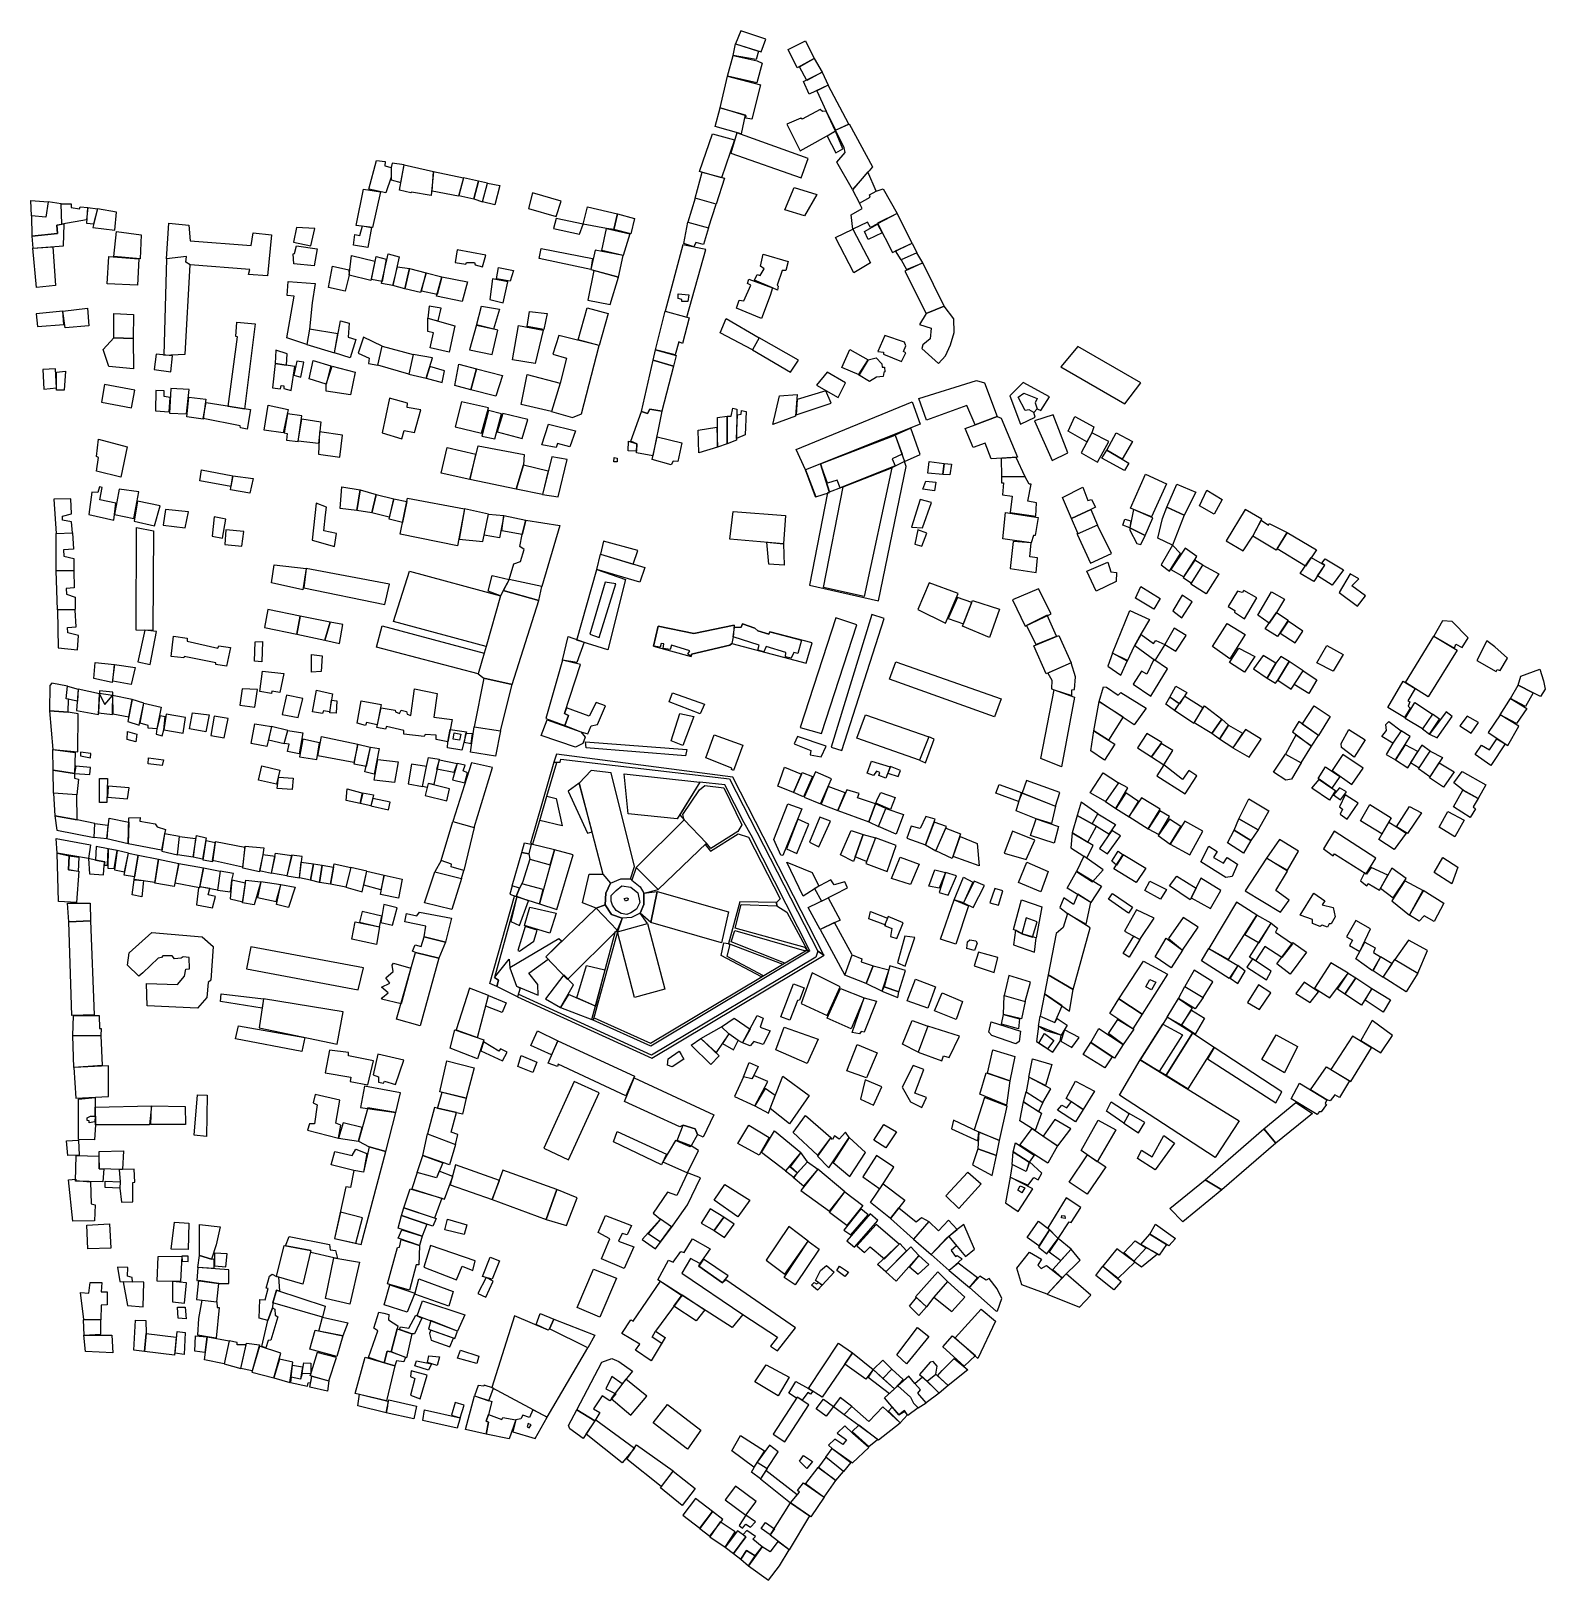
# Model space of a CAD drawing. Extents: x 144 to 1780, y -10 to 1664.
import ezdxf

# ---------------------------------------------------------------- set-up
doc = ezdxf.new("R2010")
doc.units = 0

msp = doc.modelspace()

# ---------------------------------------------------------------- linework, layer by layer
at = {"layer": ''}
for points in [[(937.687399, 1655.038806), (910.687399, 1663.705473), (905.020733, 1649.705473), (932.687399, 1641.038806), (937.687399, 1655.038806)], [(902.520733, 1637.038806), (905.020733, 1649.705473), (930.020733, 1642.038806), (927.520733, 1633.038806), (902.520733, 1637.038806)], [(990.020733, 1634.038806), (971.520733, 1624.038806), (962.020733, 1643.538806), (980.520733, 1653.038806), (990.020733, 1634.038806)], [(934.020733, 1629.038806), (928.020733, 1607.538806), (896.520733, 1615.038806), (902.520733, 1637.038806), (928.520733, 1631.538806), (934.020733, 1629.038806)], [(974.020733, 1625.038806), (990.020733, 1634.038806), (998.520733, 1619.038806), (982.020733, 1610.038806), (974.020733, 1625.038806)], [(888.520733, 1580.538806), (896.520733, 1615.038806), (932.020733, 1605.538806), (922.520733, 1568.538806), (916.020733, 1569.538806), (916.520733, 1572.038806), (888.520733, 1580.538806)], [(998.520733, 1619.038806), (1005.020733, 1605.038806), (984.520733, 1595.538806), (978.520733, 1609.038806), (998.520733, 1619.038806)], [(1013.020733, 1556.538806), (1027.520733, 1563.038806), (1005.020733, 1605.038806), (993.020733, 1599.038806), (1003.020733, 1577.038806), (1013.020733, 1556.538806)], [(911.020733, 1552.538806), (883.020733, 1560.538806), (888.520733, 1580.538806), (915.520733, 1573.038806), (911.020733, 1552.538806)], [(975.020733, 1534.038806), (1013.020733, 1555.538806), (1003.020733, 1577.038806), (999.020733, 1576.538806), (996.520733, 1579.038806), (977.020733, 1568.538806), (975.520733, 1569.538806), (960.520733, 1563.038806), (975.020733, 1534.038806)], [(1028.020733, 1563.538806), (1053.020733, 1517.038806), (1049.520733, 1512.538806), (1031.520733, 1492.538806), (1014.520733, 1522.038806), (1023.520733, 1532.538806), (1022.520733, 1537.538806), (1013.020733, 1556.538806), (1028.020733, 1563.538806)], [(880.020733, 1552.538806), (904.020733, 1546.038806), (890.020733, 1505.038806), (866.020733, 1512.038806), (880.020733, 1552.538806)], [(900.020733, 1531.538806), (976.020733, 1505.038806), (983.520733, 1526.038806), (906.520733, 1553.538806), (900.020733, 1531.538806)], [(1004.020733, 1550.038806), (1013.520733, 1532.038806), (1021.020733, 1536.538806), (1013.020733, 1555.538806), (1004.020733, 1550.038806)], [(527.020735, 1488.705473), (508.687401, 1492.705473), (517.020735, 1523.705473), (526.354068, 1522.705473), (526.020735, 1518.038806), (533.020735, 1516.37214), (532.687401, 1505.705473), (527.020735, 1488.705473)], [(534.020733, 1521.038806), (533.020735, 1516.37214), (532.687399, 1502.705473), (543.354066, 1500.038806), (547.020733, 1519.038806), (534.020733, 1521.038806)], [(547.020733, 1519.038806), (578.687399, 1512.038806), (576.020733, 1486.038806), (554.687399, 1489.37214), (554.020733, 1488.705473), (542.020733, 1491.705473), (547.020733, 1519.038806)], [(578.687399, 1512.038806), (611.020733, 1505.038806), (605.687399, 1485.37214), (577.020733, 1490.705473), (578.687399, 1512.038806)], [(884.020733, 1476.538806), (861.520733, 1483.038806), (869.020733, 1511.038806), (893.020733, 1504.538806), (884.020733, 1476.538806)], [(1048.020733, 1511.538806), (1031.520733, 1492.038806), (1039.020733, 1477.538806), (1050.520733, 1484.038806), (1050.020733, 1486.538806), (1057.020733, 1490.538806), (1048.020733, 1511.538806)], [(521.354066, 1490.038806), (512.687399, 1451.37214), (495.020735, 1453.705473), (503.020733, 1492.705473), (521.354066, 1490.038806)], [(627.354066, 1501.37214), (611.020733, 1505.038806), (606.020733, 1486.038806), (622.354066, 1482.37214), (627.354066, 1501.37214)], [(637.020733, 1499.37214), (627.354066, 1501.37214), (622.354066, 1482.37214), (631.687399, 1479.038806), (637.020733, 1499.37214)], [(650.354066, 1496.705473), (645.020733, 1476.038806), (631.687399, 1479.038806), (637.020733, 1499.37214), (650.354066, 1496.705473)], [(958.520733, 1470.538806), (968.520733, 1494.538806), (993.020733, 1487.038806), (979.520733, 1464.038806), (958.520733, 1470.538806)], [(1051.020733, 1451.538806), (1047.520733, 1457.038806), (1032.020733, 1449.538806), (1030.020733, 1465.038806), (1042.020733, 1472.038806), (1039.020733, 1477.538806), (1050.520733, 1484.038806), (1050.020733, 1486.538806), (1057.020733, 1490.538806), (1064.520733, 1493.038806), (1079.687397, 1466.37214), (1051.020733, 1451.538806)], [(159.520769, 1462.53881), (144.020771, 1464.03881), (143.520771, 1480.53881), (162.020767, 1479.03881), (159.520769, 1462.53881)], [(176.020741, 1477.038806), (162.020767, 1479.03881), (159.520769, 1462.53881), (144.020771, 1464.03881), (144.520745, 1442.038806), (172.020741, 1445.038806), (171.520741, 1454.038806), (177.020741, 1455.038806), (176.020741, 1477.038806)], [(205.020741, 1473.038806), (203.520741, 1459.538806), (177.020741, 1455.038806), (176.020741, 1477.038806), (187.020741, 1477.038806), (187.020741, 1473.038806), (196.020741, 1471.538806), (196.520741, 1473.538806), (205.020741, 1473.038806)], [(204.020741, 1455.538806), (205.020741, 1473.038806), (215.520761, 1471.53881), (211.020741, 1455.038806), (211.020741, 1455.038806), (204.020741, 1455.538806)], [(716.687399, 1479.705473), (685.687399, 1488.705473), (681.354066, 1472.038806), (711.354066, 1463.37214), (716.687399, 1479.705473)], [(765.687399, 1450.37214), (740.354066, 1455.038806), (745.020733, 1473.705473), (777.354066, 1466.038806), (773.687399, 1449.37214), (765.687399, 1450.37214)], [(884.020733, 1476.538806), (861.520733, 1483.038806), (853.520733, 1457.038806), (876.020733, 1451.038806), (884.020733, 1476.538806)], [(236.020759, 1468.03881), (215.520761, 1471.53881), (210.520761, 1451.53881), (234.020759, 1448.53881), (236.020759, 1468.03881)], [(740.354066, 1455.038806), (711.020733, 1461.038806), (708.354066, 1450.37214), (736.354066, 1444.038806), (740.354066, 1455.038806)], [(795.687399, 1461.038806), (792.020733, 1444.705473), (773.687399, 1449.37214), (777.354066, 1466.038806), (795.687399, 1461.038806)], [(876.020733, 1451.038806), (870.520733, 1433.038806), (862.020733, 1435.038806), (860.020733, 1430.538806), (849.020733, 1434.038806), (853.520733, 1457.038806), (876.020733, 1451.038806)], [(1074.687397, 1424.372142), (1096.020729, 1434.372142), (1079.687397, 1466.37214), (1058.687397, 1456.038806), (1074.687397, 1424.372142)], [(144.520745, 1442.038806), (145.520745, 1429.038808), (178.520741, 1431.538806), (179.520741, 1455.038806), (171.520741, 1454.038806), (172.020741, 1445.038806), (144.520745, 1442.038806)], [(262.520741, 1443.538806), (261.520741, 1417.538806), (233.020741, 1420.038806), (236.020741, 1447.038806), (262.520741, 1443.538806)], [(290.020751, 1417.53881), (292.520751, 1456.038808), (314.020749, 1454.038808), (315.520749, 1437.03881), (381.520743, 1432.038808), (383.520743, 1445.538808), (403.520741, 1443.538808), (399.020743, 1399.03881), (378.520743, 1400.53881), (380.020743, 1406.03881), (315.520749, 1411.03881), (311.020749, 1414.03881), (311.520749, 1420.03881), (290.020751, 1417.53881)], [(450.35407, 1450.372142), (430.687407, 1451.372142), (427.354074, 1435.372142), (446.020739, 1431.705475), (450.35407, 1450.372142)], [(511.687399, 1451.37214), (507.687401, 1429.705473), (492.020735, 1432.37214), (493.687401, 1443.705473), (499.020735, 1442.705473), (501.687401, 1453.038806), (511.687399, 1451.37214)], [(790.687399, 1444.705473), (783.520733, 1421.038806), (760.687399, 1426.37214), (765.687399, 1450.37214), (790.687399, 1444.705473)], [(1033.020733, 1402.538806), (1013.020733, 1440.538806), (1032.020733, 1449.538806), (1051.020733, 1413.038806), (1033.020733, 1402.538806)], [(1063.520733, 1445.538806), (1048.520733, 1438.538806), (1044.520733, 1447.038806), (1058.520733, 1455.038806), (1063.520733, 1445.538806)], [(149.520745, 1386.538808), (145.520745, 1429.038808), (167.020741, 1430.538808), (170.020743, 1388.538808), (170.020743, 1388.538808), (149.520745, 1386.538808)], [(427.687401, 1412.038806), (427.020735, 1423.038806), (428.354068, 1423.37214), (430.354068, 1431.705473), (453.020733, 1428.37214), (449.687399, 1410.038806), (427.687401, 1412.038806)], [(541.520735, 1419.538808), (534.520735, 1388.538808), (522.520735, 1391.038808), (529.520735, 1423.038808), (541.520735, 1419.538808)], [(635.020733, 1421.37214), (604.020733, 1427.37214), (602.020733, 1413.705473), (613.687399, 1411.705473), (614.354066, 1413.705473), (623.020733, 1413.705473), (623.687399, 1411.038806), (631.687399, 1409.038806), (635.020733, 1421.37214)], [(692.687399, 1418.038806), (695.020733, 1428.705473), (750.354066, 1417.705473), (748.520733, 1406.038806), (692.687399, 1418.038806)], [(778.520733, 1397.538806), (783.520733, 1421.038806), (753.520733, 1427.038806), (748.520733, 1406.038806), (778.520733, 1397.538806)], [(873.020733, 1427.538806), (848.020733, 1432.538806), (829.020733, 1361.038806), (852.520733, 1354.538808), (873.020733, 1427.538806)], [(1084.020733, 1416.538806), (1078.020733, 1426.038806), (1096.020729, 1434.372142), (1101.020733, 1424.038806), (1084.020733, 1416.538806)], [(1084.020733, 1416.538806), (1090.020733, 1406.038806), (1107.520729, 1413.038808), (1101.020733, 1424.038806), (1084.020733, 1416.538806)], [(260.020741, 1417.538806), (258.520741, 1389.038808), (226.020741, 1390.538808), (227.520741, 1420.038806), (260.020741, 1417.538806)], [(287.020755, 1313.538816), (310.020751, 1314.538816), (315.520749, 1411.03881), (311.020749, 1414.03881), (311.520749, 1420.03881), (290.020751, 1417.53881), (287.020755, 1313.538816)], [(469.520737, 1409.538808), (487.020737, 1405.538808), (487.520737, 1400.038808), (483.020737, 1382.538808), (465.020737, 1386.538808), (469.520737, 1409.538808)], [(511.020737, 1394.038808), (487.520737, 1400.038808), (490.020737, 1421.038808), (515.020735, 1415.038808), (511.020737, 1394.038808)], [(523.020735, 1393.038808), (511.520737, 1395.038808), (516.520735, 1420.038808), (527.520735, 1417.038808), (523.020735, 1393.038808)], [(547.520735, 1385.038808), (534.520735, 1388.538808), (539.520735, 1409.038808), (552.520735, 1407.038808), (547.520735, 1385.038808)], [(564.520735, 1381.038808), (547.520735, 1385.038808), (552.520735, 1407.038808), (570.520735, 1402.538808), (564.520735, 1381.038808)], [(646.520733, 1396.038806), (649.020733, 1408.038806), (665.020733, 1405.038806), (661.520733, 1393.538806), (646.520733, 1396.038806)], [(925.520733, 1394.538806), (928.520733, 1400.538806), (931.520733, 1399.538806), (936.020733, 1406.538806), (932.020733, 1409.538806), (935.020733, 1422.538806), (962.020733, 1414.538806), (959.520733, 1405.038806), (955.520733, 1405.038806), (950.020733, 1389.038806), (951.020733, 1388.038806), (950.520733, 1383.538806), (945.020733, 1386.038806), (925.520733, 1394.538806)], [(1111.020729, 1358.538808), (1130.520729, 1366.538808), (1107.520729, 1413.038808), (1088.020731, 1404.038808), (1111.020729, 1358.538808)], [(441.520741, 1325.03881), (420.020743, 1332.03881), (428.020741, 1377.03881), (420.520741, 1378.03881), (421.520741, 1393.038808), (450.520739, 1391.038808), (447.520741, 1370.03881), (444.520741, 1341.53881), (441.520741, 1325.03881)], [(582.520735, 1379.038808), (565.520735, 1382.538808), (570.520735, 1402.538808), (587.520735, 1398.038808), (582.520735, 1379.038808)], [(615.520735, 1392.538808), (609.520735, 1371.538808), (582.020735, 1377.038808), (587.520735, 1398.038808), (615.520735, 1392.538808)], [(642.520733, 1396.038806), (639.520733, 1373.538808), (654.020733, 1370.038808), (659.020733, 1392.538806), (642.520733, 1396.038806)], [(745.520733, 1373.038806), (769.520733, 1368.038806), (778.520733, 1397.538806), (752.020733, 1405.038806), (745.520733, 1373.038806)], [(906.020733, 1364.038806), (909.020733, 1373.038806), (914.020733, 1372.038806), (921.520733, 1389.038806), (918.020733, 1391.038806), (919.520733, 1395.538806), (945.020733, 1386.038806), (942.520733, 1378.038806), (933.020733, 1353.038808), (906.020733, 1364.038806)], [(843.020733, 1374.538806), (843.020733, 1379.538806), (854.520733, 1378.538806), (853.520733, 1371.538806), (847.020733, 1371.538806), (847.020733, 1373.538806), (843.020733, 1374.538806)], [(150.520745, 1344.53881), (179.020741, 1346.538808), (178.020767, 1361.038816), (149.020745, 1358.03881), (150.520745, 1344.53881)], [(206.020763, 1345.038816), (180.520767, 1343.038818), (178.020767, 1361.038816), (204.520763, 1364.038816), (206.020763, 1345.038816)], [(233.020761, 1332.038816), (233.020761, 1358.538816), (254.520759, 1357.538816), (254.020759, 1331.538816), (233.020761, 1332.038816)], [(587.020733, 1364.038806), (574.020733, 1366.538806), (572.520733, 1353.538806), (583.520733, 1350.538806), (587.020733, 1364.038806)], [(625.020735, 1345.538808), (630.520735, 1366.538808), (650.020733, 1363.038808), (643.520735, 1341.538808), (625.020735, 1345.538808)], [(680.020733, 1344.538808), (682.520733, 1360.538808), (701.520733, 1358.538806), (698.020733, 1341.038808), (680.020733, 1344.538808)], [(757.520733, 1324.038808), (735.020733, 1330.038808), (744.520733, 1364.538806), (767.520733, 1358.538806), (757.520733, 1324.038808)], [(818.520733, 1319.038806), (829.020733, 1361.038806), (852.520733, 1354.538808), (855.020733, 1353.705473), (847.687399, 1326.038806), (843.687399, 1327.705473), (839.687399, 1313.705473), (818.520733, 1319.038806)], [(1111.020729, 1358.538808), (1104.020733, 1346.538806), (1116.520733, 1342.538806), (1115.520733, 1331.038806), (1107.520733, 1324.538806), (1106.520733, 1320.538806), (1124.520731, 1304.538806), (1132.020731, 1312.538806), (1137.520731, 1324.538806), (1141.520731, 1338.038806), (1141.020731, 1352.538806), (1130.520729, 1366.538808), (1111.020729, 1358.538808)], [(366.020737, 1349.038806), (385.687403, 1347.37214), (374.354072, 1255.03881), (356.687405, 1258.03881), (366.687403, 1333.372142), (365.020737, 1333.705475), (366.020737, 1349.038806)], [(444.520741, 1341.53881), (441.520741, 1325.03881), (471.520741, 1316.03881), (475.020739, 1336.53881), (444.520741, 1341.53881)], [(488.520737, 1310.53881), (471.520741, 1316.03881), (478.020737, 1350.53881), (487.520737, 1348.038808), (486.520737, 1333.03881), (494.520737, 1330.53881), (488.520737, 1310.53881)], [(575.020733, 1321.538806), (578.520733, 1337.538806), (572.520733, 1339.038806), (572.520733, 1353.538806), (601.520733, 1345.038806), (595.520733, 1316.538806), (575.020733, 1321.538806)], [(625.020735, 1346.038808), (617.520735, 1319.038808), (642.020735, 1314.038808), (648.020735, 1340.538808), (625.020735, 1346.038808)], [(664.020735, 1308.538808), (670.520733, 1345.538808), (697.020733, 1340.538808), (688.520733, 1304.538808), (664.020735, 1308.538808)], [(888.520733, 1337.538806), (895.020733, 1353.038806), (930.520733, 1332.038806), (923.520733, 1319.038806), (888.520733, 1337.538806)], [(254.020759, 1331.538816), (254.520759, 1298.538818), (227.520763, 1301.038818), (221.520763, 1319.538818), (233.020761, 1332.038816), (254.020759, 1331.538816)], [(523.020737, 1323.03881), (503.020737, 1333.03881), (497.020737, 1315.53881), (509.020737, 1310.03881), (508.520737, 1304.53881), (518.520737, 1302.53881), (523.020737, 1323.03881)], [(552.020737, 1293.03881), (518.520737, 1302.53881), (523.020737, 1323.03881), (556.520735, 1314.038808), (552.020737, 1293.03881)], [(706.020733, 1252.53881), (729.020733, 1246.03881), (738.520733, 1250.03881), (757.520733, 1324.038808), (714.020733, 1334.538808), (707.520733, 1314.538808), (722.520733, 1310.038808), (715.520733, 1283.038808), (706.020733, 1252.53881)], [(923.520733, 1319.038806), (964.520733, 1295.038806), (973.020733, 1308.038806), (930.520733, 1332.038806), (923.520733, 1319.038806)], [(1059.020729, 1317.53881), (1065.020729, 1316.53881), (1065.020729, 1314.53881), (1084.520729, 1306.53881), (1089.020729, 1316.03881), (1086.520729, 1317.53881), (1089.020729, 1323.53881), (1087.520729, 1327.53881), (1066.520729, 1334.53881), (1059.020729, 1317.53881)], [(1256.666665, 1301), (1325.666665, 1261.000002), (1342.999998, 1283.666667), (1274.999998, 1322.666667), (1256.666665, 1301)], [(279.020741, 1314.538808), (276.520741, 1298.038808), (294.520741, 1295.538808), (296.520739, 1312.538808), (279.020741, 1314.538808)], [(408.35407, 1318.705473), (407.35407, 1304.372142), (419.687403, 1302.705475), (420.35407, 1315.038806), (408.35407, 1318.705473)], [(427.687403, 1291.705475), (435.35407, 1289.705475), (438.354068, 1305.705473), (431.020737, 1307.038806), (427.687403, 1291.705475)], [(462.520741, 1282.038812), (444.354068, 1287.705475), (448.687401, 1307.705473), (467.687401, 1302.038806), (462.520741, 1282.038812)], [(577.520735, 1310.538808), (556.520735, 1314.038808), (552.020737, 1293.03881), (570.520735, 1288.53881), (577.520735, 1310.538808)], [(838.020733, 1301.538808), (825.520733, 1253.03881), (812.520733, 1255.03881), (810.020733, 1250.53881), (803.520733, 1252.53881), (816.020733, 1308.038808), (838.020733, 1301.538808)], [(816.020733, 1308.038808), (818.520733, 1319.038806), (841.020733, 1313.038806), (838.020733, 1301.538808), (816.020733, 1308.038808)], [(1038.520733, 1292.038806), (1020.020733, 1300.038806), (1028.520733, 1319.538806), (1048.520729, 1308.53881), (1038.520733, 1292.038806)], [(1038.020729, 1292.03881), (1048.520729, 1308.53881), (1057.020729, 1310.53881), (1063.020729, 1304.03881), (1063.520729, 1300.53881), (1066.020729, 1300.53881), (1066.520729, 1295.53881), (1065.520729, 1294.53881), (1064.520729, 1290.53881), (1057.520729, 1289.53881), (1050.020729, 1285.03881), (1038.020729, 1292.03881)], [(157.520745, 1276.538812), (171.020745, 1278.038812), (170.020745, 1298.538812), (156.520745, 1298.038812), (157.520745, 1276.538812)], [(171.020745, 1275.538812), (171.020745, 1295.038812), (181.020745, 1296.038812), (179.520745, 1275.538812), (171.020745, 1275.538812)], [(407.35407, 1304.372142), (404.687403, 1278.038808), (413.35407, 1277.038808), (414.020737, 1280.705475), (416.687403, 1280.372142), (416.687403, 1277.372142), (424.687403, 1275.372142), (428.687403, 1301.37214), (407.35407, 1304.372142)], [(462.520741, 1274.538814), (462.520741, 1282.038812), (469.020741, 1301.53881), (494.020737, 1295.03881), (489.020741, 1270.538812), (462.520741, 1274.538814)], [(570.520735, 1288.53881), (588.020733, 1284.038806), (590.520733, 1296.538806), (574.520733, 1301.038806), (570.520735, 1288.53881)], [(619.020733, 1276.038806), (601.520733, 1280.538806), (606.020733, 1303.538806), (625.020733, 1298.538806), (619.020733, 1276.038806)], [(619.020733, 1276.038806), (625.020733, 1298.538806), (653.020733, 1291.538806), (646.020733, 1269.038806), (619.020733, 1276.038806)], [(680.020735, 1292.538808), (715.520733, 1283.038808), (706.020733, 1252.53881), (673.520735, 1260.03881), (680.020735, 1292.538808)], [(992.520731, 1281.03881), (1016.020729, 1267.53881), (1024.020729, 1283.53881), (1004.020731, 1295.03881), (992.520731, 1281.03881)], [(219.687409, 1262.705479), (252.354076, 1256.705479), (255.838765, 1275.677677), (223.172098, 1281.677679), (219.687409, 1262.705479)], [(278.354074, 1275.372144), (278.020741, 1253.372146), (293.020741, 1252.372146), (294.020741, 1267.705477), (287.354074, 1268.705477), (287.354074, 1275.03881), (278.354074, 1275.372144)], [(293.354074, 1250.705479), (311.687407, 1250.03881), (314.687405, 1276.372144), (294.687407, 1277.372144), (293.354074, 1250.705479)], [(970.520733, 1249.038806), (1008.520733, 1261.538806), (1002.520733, 1275.038806), (971.520733, 1265.538806), (970.520733, 1249.038806)], [(1111.520725, 1243.038816), (1103.020727, 1266.538812), (1165.520723, 1286.038814), (1174.020721, 1283.538814), (1188.020721, 1247.038816), (1164.020721, 1238.038816), (1155.020723, 1259.038816), (1111.520725, 1243.038816)], [(1244.520717, 1268.538816), (1216.020721, 1284.038814), (1201.520723, 1269.538814), (1213.020719, 1239.038816), (1229.020717, 1246.538816), (1227.520719, 1251.538816), (1231.020719, 1255.538816), (1235.020717, 1253.538816), (1244.520717, 1268.538816)], [(1227.520719, 1251.538816), (1222.520719, 1254.538816), (1218.020719, 1253.538816), (1210.520721, 1268.038814), (1216.520721, 1272.538814), (1231.020719, 1266.538816), (1229.020719, 1262.038816), (1231.020719, 1255.538816), (1227.520719, 1251.538816)], [(312.020741, 1246.705477), (314.020739, 1268.03881), (332.687405, 1266.03881), (329.687405, 1244.372144), (312.020741, 1246.705477)], [(380.687405, 1254.705477), (377.354072, 1233.372144), (370.020739, 1235.03881), (369.687405, 1237.03881), (329.687405, 1245.03881), (333.020739, 1262.372144), (380.687405, 1254.705477)], [(421.35407, 1254.705477), (416.020737, 1229.372144), (395.687405, 1232.372144), (400.020737, 1259.372144), (421.35407, 1254.705477)], [(544.520737, 1223.038814), (547.020737, 1232.038814), (558.020737, 1230.038814), (565.020737, 1254.53881), (550.020737, 1257.03881), (550.520737, 1261.53881), (531.020737, 1267.03881), (523.020739, 1229.538814), (544.520737, 1223.038814)], [(602.020735, 1236.03881), (630.520735, 1229.03881), (638.020735, 1256.53881), (609.020735, 1263.03881), (602.020735, 1236.03881)], [(906.020731, 1221.53881), (896.020731, 1217.53881), (896.020731, 1247.53881), (900.520731, 1247.53881), (902.020731, 1256.03881), (906.520731, 1255.03881), (906.020731, 1221.53881)], [(945.520731, 1238.53881), (952.520731, 1269.53881), (971.520731, 1271.03881), (970.020731, 1247.53881), (945.520731, 1238.53881)], [(980.520729, 1189.538816), (970.520731, 1211.538812), (1096.020727, 1263.038812), (1104.520725, 1239.038816), (980.520729, 1189.538816)], [(417.020737, 1229.372144), (420.35407, 1228.705477), (419.687403, 1221.705477), (432.35407, 1220.03881), (436.35407, 1248.038808), (420.687403, 1250.03881), (417.020737, 1229.372144)], [(454.35407, 1218.03881), (432.35407, 1220.372144), (436.35407, 1244.705477), (456.687403, 1241.372142), (454.35407, 1218.03881)], [(631.020735, 1226.03881), (645.020735, 1223.03881), (652.020735, 1250.03881), (638.020735, 1253.53881), (631.020735, 1226.03881)], [(647.520735, 1230.53881), (674.520735, 1223.53881), (680.520735, 1244.03881), (653.520735, 1250.53881), (647.520735, 1230.53881)], [(732.020733, 1231.53881), (726.020733, 1214.53881), (712.520735, 1218.03881), (711.020735, 1213.53881), (695.520735, 1216.53881), (703.020735, 1239.03881), (732.020733, 1231.53881)], [(825.520733, 1253.03881), (815.520733, 1204.538812), (798.020733, 1208.03881), (798.520733, 1217.53881), (792.020733, 1220.53881), (803.520733, 1252.53881), (810.020733, 1250.53881), (812.520733, 1255.03881), (825.520733, 1253.03881)], [(896.020731, 1247.53881), (896.020731, 1217.53881), (885.520731, 1214.03881), (885.520731, 1246.03881), (896.020731, 1247.53881)], [(916.520731, 1252.53881), (915.520731, 1227.53881), (906.020731, 1223.53881), (907.020731, 1249.03881), (911.020731, 1249.53881), (911.520731, 1253.53881), (916.520731, 1252.53881)], [(1188.020721, 1247.038816), (1192.020723, 1245.372148), (1209.687387, 1203.37215), (1181.354056, 1201.37215), (1175.020723, 1218.372148), (1162.020725, 1213.705481), (1153.354058, 1234.372148), (1164.020721, 1238.038816), (1188.020721, 1247.038816)], [(1247.270719, 1199.788818), (1264.270719, 1208.038818), (1248.270719, 1249.038814), (1228.270721, 1242.538814), (1247.270719, 1199.788818)], [(1264.520719, 1231.288816), (1271.770719, 1247.038814), (1292.270715, 1236.038818), (1290.020715, 1229.538818), (1284.770715, 1219.788818), (1264.520719, 1231.288816)], [(247.520763, 1214.538826), (240.520765, 1181.53883), (214.520771, 1188.03883), (216.520769, 1203.03883), (214.520769, 1204.03883), (216.520767, 1222.538826), (247.520763, 1214.538826)], [(480.35407, 1227.03881), (455.35407, 1230.705477), (454.354072, 1206.372146), (477.35407, 1203.372144), (480.35407, 1227.03881)], [(820.520733, 1225.03881), (847.020733, 1218.53881), (842.520733, 1198.538812), (837.520733, 1199.038812), (835.520733, 1195.038812), (815.020733, 1200.538812), (820.520733, 1225.03881)], [(885.020731, 1235.03881), (885.520731, 1214.03881), (865.520733, 1208.038812), (864.520733, 1232.53881), (885.020731, 1235.53881), (885.020731, 1235.03881)], [(1018.020727, 1170.038818), (1015.020729, 1178.538816), (1004.520729, 1175.038816), (997.020729, 1196.038816), (1077.520727, 1227.038816), (1085.020725, 1206.538816), (1074.520725, 1201.538816), (1077.520725, 1194.038816), (1018.020727, 1170.038818)], [(1087.520723, 1198.538816), (1104.520723, 1206.038816), (1094.520725, 1234.538816), (1077.520727, 1227.038816), (1087.520723, 1198.538816)], [(1278.770715, 1207.788818), (1296.270713, 1197.78882), (1308.520713, 1220.038818), (1290.020715, 1229.538818), (1278.770715, 1207.788818)], [(1323.020713, 1201.03882), (1306.520713, 1210.78882), (1316.520713, 1229.538818), (1334.020713, 1220.03882), (1323.020713, 1201.03882)], [(618.020737, 1179.038814), (587.020737, 1186.038814), (593.520737, 1213.538814), (624.520735, 1206.538814), (624.020735, 1206.038814), (618.020737, 1179.038814)], [(668.020735, 1168.538814), (618.020737, 1179.038814), (627.020735, 1215.538812), (676.520735, 1206.03881), (676.020735, 1195.038814), (668.020735, 1168.538814)], [(798.020733, 1209.53881), (789.020733, 1210.03881), (789.520733, 1220.53881), (798.520733, 1217.53881), (798.020733, 1209.53881)], [(1323.020713, 1201.03882), (1330.270711, 1196.78882), (1325.520711, 1188.78882), (1301.020713, 1202.03882), (1306.520713, 1210.78882), (1323.020713, 1201.03882)], [(359.687405, 1171.705479), (326.020741, 1177.705479), (327.687407, 1189.372146), (361.687405, 1183.038812), (359.687405, 1171.705479)], [(702.520735, 1188.538814), (696.520735, 1163.038814), (668.020735, 1168.538814), (676.020735, 1195.038814), (702.520735, 1188.538814)], [(696.520735, 1163.038814), (713.520735, 1160.538814), (723.020735, 1200.53881), (706.520735, 1203.53881), (696.520735, 1163.038814)], [(774.020733, 1203.038812), (777.020733, 1202.038812), (777.020733, 1198.038812), (773.520733, 1198.038812), (774.020733, 1203.038812)], [(992.020729, 1160.538818), (1006.520729, 1165.038818), (997.020729, 1196.038816), (980.520729, 1189.538816), (992.020729, 1160.538818)], [(991.520729, 1160.538818), (980.520729, 1189.538816), (991.520729, 1160.538818)], [(985.020727, 1065.038826), (1059.520721, 1048.038832), (1089.520723, 1193.038818), (1087.520723, 1198.538816), (1074.020725, 1191.538818), (1021.520727, 1171.038818), (1004.520729, 1164.538818), (985.020727, 1065.038826)], [(997.020729, 1196.038816), (1006.520729, 1165.538818), (997.020729, 1196.038816)], [(1000.020725, 1062.538826), (1021.520727, 1171.038818), (1074.020725, 1191.538818), (1044.020723, 1052.538828), (1000.020725, 1062.538826)], [(1129.020725, 1184.372148), (1113.020725, 1186.038814), (1114.354058, 1198.705481), (1130.687391, 1196.372148), (1129.020725, 1184.372148)], [(1138.354058, 1195.705481), (1136.687391, 1184.038814), (1129.020725, 1184.372148), (1130.687391, 1196.372148), (1138.354058, 1195.705481)], [(1192.020721, 1201.705483), (1192.687387, 1182.372152), (1218.020719, 1182.038818), (1208.354054, 1203.038816), (1192.020721, 1201.705483)], [(359.354072, 1168.038812), (361.687405, 1183.038812), (383.687405, 1180.038812), (380.020739, 1164.372146), (359.354072, 1168.038812)], [(1107.687391, 1168.705483), (1110.687391, 1177.372148), (1121.687391, 1176.372148), (1120.020725, 1166.705483), (1107.687391, 1168.705483)], [(1192.687387, 1182.372152), (1192.520727, 1175.538812), (1194.520727, 1175.538812), (1193.520727, 1162.538812), (1204.020727, 1161.038812), (1202.020727, 1143.538812), (1229.520727, 1139.538812), (1230.520727, 1154.038812), (1221.020727, 1155.538812), (1224.520727, 1174.038812), (1222.520727, 1174.038812), (1218.020719, 1182.038818), (1192.687387, 1182.372152)], [(1332.020705, 1148.03883), (1348.020705, 1185.038828), (1371.020699, 1174.372164), (1354.687367, 1138.705499), (1332.020705, 1148.03883)], [(1402.687361, 1165.372166), (1390.020695, 1140.705499), (1371.354032, 1149.038832), (1382.020699, 1174.03883), (1402.687361, 1165.372166)], [(186.687419, 1158.372154), (168.354088, 1157.705487), (170.687421, 1120.705487), (188.354088, 1121.372154), (187.354088, 1133.372154), (177.687421, 1135.03882), (177.687421, 1139.372154), (187.354086, 1142.03882), (186.687419, 1158.372154)], [(235.354078, 1153.372148), (218.020745, 1157.038814), (220.354078, 1170.372148), (217.687411, 1171.038814), (215.687411, 1165.038814), (209.354078, 1165.372148), (206.020745, 1141.37215), (233.020745, 1135.038814), (235.354078, 1153.372148)], [(260.020743, 1165.705483), (239.020743, 1168.705483), (233.687411, 1141.37215), (254.687409, 1137.038816), (260.020743, 1165.705483)], [(255.020743, 1134.038814), (277.020743, 1129.038814), (283.020743, 1150.538814), (258.520743, 1155.538814), (255.020743, 1134.038814)], [(477.687403, 1147.705479), (479.35407, 1171.03881), (499.35407, 1168.03881), (495.687403, 1145.705479), (477.687403, 1147.705479)], [(512.020737, 1143.03881), (495.687403, 1145.705479), (499.35407, 1168.03881), (516.520735, 1163.03881), (512.020737, 1143.03881)], [(512.020737, 1143.03881), (516.520735, 1163.03881), (535.687401, 1158.03881), (530.520735, 1138.53881), (512.020737, 1143.03881)], [(530.687401, 1136.372144), (535.687401, 1158.03881), (549.687401, 1155.372144), (545.020735, 1132.705477), (530.687401, 1136.372144)], [(604.520737, 1107.538822), (542.520741, 1120.038822), (550.520741, 1159.038816), (612.020737, 1147.538816), (604.520737, 1107.538822)], [(1117.020725, 1154.37215), (1104.687391, 1157.37215), (1095.354058, 1127.705485), (1107.020725, 1126.705485), (1117.020725, 1154.37215)], [(1268.020709, 1137.038828), (1258.354044, 1159.705491), (1280.354042, 1170.705491), (1286.020709, 1156.37216), (1289.687375, 1157.372162), (1294.020707, 1149.372162), (1289.020709, 1146.705495), (1268.020709, 1137.038828)], [(1406.520721, 1150.538814), (1414.520721, 1167.538814), (1431.020721, 1157.538814), (1422.520721, 1141.538814), (1406.520721, 1150.538814)], [(313.687407, 1144.038814), (289.020743, 1146.705481), (286.354076, 1129.705481), (310.354074, 1126.705481), (313.687407, 1144.038814)], [(354.020741, 1136.372146), (341.354074, 1138.705481), (339.354074, 1118.038814), (350.687407, 1115.705481), (354.020741, 1136.372146)], [(447.354072, 1113.705479), (471.687403, 1106.705479), (473.687403, 1120.705479), (460.020737, 1123.705479), (462.020737, 1141.038812), (463.020737, 1149.372146), (451.687403, 1153.372146), (447.354072, 1113.705479)], [(638.020737, 1141.538816), (612.020737, 1147.538816), (606.520737, 1114.538818), (632.020737, 1112.038818), (638.020737, 1141.538816)], [(654.520735, 1140.038816), (650.020737, 1116.038818), (633.520737, 1119.038818), (638.020737, 1141.538816), (654.520735, 1140.038816)], [(654.520735, 1140.038816), (678.520735, 1135.038816), (674.520735, 1119.538818), (652.520737, 1123.538818), (654.520735, 1140.038816)], [(899.020731, 1114.538816), (902.520731, 1144.538814), (959.020731, 1140.038816), (957.020729, 1109.538816), (899.020731, 1114.538816)], [(1232.020727, 1138.038812), (1229.020725, 1118.538814), (1227.020727, 1118.538814), (1224.520725, 1110.538814), (1194.020727, 1115.038812), (1197.020727, 1143.538812), (1232.020727, 1138.038812)], [(1268.020709, 1137.038828), (1289.020709, 1146.705495), (1296.35404, 1129.705497), (1274.354042, 1120.03883), (1275.020709, 1121.03883), (1268.020709, 1137.038828)], [(1335.270709, 1146.788826), (1331.270709, 1126.788826), (1347.770707, 1118.538828), (1356.270707, 1137.788826), (1335.270709, 1146.788826)], [(1361.520721, 1115.538814), (1366.520721, 1137.038814), (1371.354032, 1149.038832), (1390.020695, 1140.705499), (1377.520721, 1108.038814), (1361.520721, 1115.538814)], [(1453.687347, 1102.038842), (1464.354014, 1118.03884), (1474.020681, 1136.372172), (1456.020683, 1146.705503), (1435.354018, 1112.705507), (1453.687347, 1102.038842)], [(188.354088, 1121.372154), (189.354088, 1103.705487), (178.687421, 1103.038822), (179.020755, 1096.372158), (189.687421, 1093.705489), (189.687421, 1093.705489), (189.687421, 1080.705491), (170.687423, 1080.372158), (170.687421, 1120.705487), (188.354088, 1121.372154)], [(275.354084, 1016.038824), (257.354084, 1016.372158), (257.687413, 1127.372152), (276.020747, 1123.705485), (275.354084, 1016.038824)], [(371.354074, 1107.038814), (373.687405, 1123.038814), (354.020741, 1124.705481), (353.020741, 1109.038814), (371.354074, 1107.038814)], [(678.520735, 1135.038816), (715.020735, 1129.538816), (695.520735, 1063.538822), (660.520737, 1071.038822), (665.520737, 1088.038822), (672.520737, 1090.538822), (676.520735, 1103.538818), (672.020735, 1106.538818), (674.520735, 1119.538818), (678.520735, 1135.038816)], [(1102.020725, 1124.705485), (1098.687391, 1109.372154), (1106.354058, 1107.03882), (1111.687391, 1121.03882), (1102.020725, 1124.705485)], [(1274.354042, 1120.03883), (1288.687371, 1088.705499), (1311.354038, 1099.038832), (1296.35404, 1129.705497), (1274.354042, 1120.03883)], [(1331.270709, 1126.788826), (1323.770711, 1129.788826), (1325.770711, 1136.288826), (1332.270709, 1134.288826), (1331.270709, 1126.788826)], [(1331.270709, 1126.788826), (1331.270709, 1124.288826), (1338.770709, 1110.038828), (1343.020707, 1108.788828), (1347.770707, 1118.538828), (1331.270709, 1126.788826)], [(1464.354014, 1118.03884), (1473.354014, 1135.03884), (1481.020679, 1129.705507), (1482.020679, 1131.705507), (1501.354008, 1121.705509), (1489.35401, 1102.705511), (1464.354014, 1118.03884)], [(1521.020715, 1085.538818), (1490.520717, 1104.038816), (1501.354008, 1121.705509), (1533.020713, 1103.038818), (1521.020715, 1085.538818)], [(794.520733, 1087.538816), (799.520733, 1102.538816), (762.520733, 1112.538816), (759.020733, 1098.538816), (794.520733, 1087.538816)], [(939.020731, 1111.538816), (957.020729, 1109.538816), (957.520729, 1086.53882), (941.020731, 1087.53882), (939.020731, 1111.538816)], [(1205.020727, 1112.038814), (1202.020727, 1083.038814), (1230.020725, 1078.538814), (1231.520725, 1094.538814), (1223.020725, 1095.538814), (1224.520725, 1110.538814), (1205.020727, 1112.038814)], [(1377.520721, 1108.038814), (1365.020723, 1087.038814), (1374.020723, 1080.038814), (1386.020721, 1099.038814), (1377.520721, 1108.038814)], [(1375.520723, 1082.038814), (1389.520721, 1074.038816), (1403.520721, 1096.038814), (1391.020721, 1105.038814), (1375.520723, 1082.038814)], [(755.020733, 1082.03882), (759.020733, 1098.538816), (807.020733, 1084.03882), (801.520733, 1068.03882), (755.020733, 1082.03882)], [(1295.020717, 1058.372156), (1284.687385, 1080.03882), (1307.35405, 1089.705487), (1310.687383, 1079.372156), (1316.687383, 1078.705489), (1316.35405, 1069.038822), (1295.020717, 1058.372156)], [(1389.020721, 1073.038816), (1398.020721, 1067.038816), (1410.020689, 1086.372174), (1401.520721, 1092.038816), (1389.020721, 1073.038816)], [(1541.687324, 1086.372188), (1530.020659, 1069.038858), (1515.353996, 1077.705521), (1527.353994, 1094.705519), (1541.687324, 1086.372188)], [(1550.020691, 1065.038834), (1534.020695, 1075.03883), (1542.020695, 1086.705497), (1538.687361, 1088.705497), (1542.354028, 1093.372164), (1562.020691, 1081.372166), (1550.020691, 1065.038834)], [(170.687423, 1080.372158), (189.687421, 1080.705491), (190.35409, 1062.038824), (181.687423, 1061.372158), (182.020757, 1055.372158), (191.35409, 1052.038824), (191.35409, 1038.705493), (172.020759, 1038.372162), (170.687423, 1080.372158)], [(403.520753, 1067.538832), (406.520753, 1087.03883), (441.020749, 1083.03883), (437.520751, 1060.038832), (403.520753, 1067.538832)], [(438.520751, 1062.03883), (526.020745, 1044.03883), (531.020743, 1066.038826), (441.020749, 1083.03883), (438.520751, 1062.03883)], [(535.520745, 1025.538832), (552.520743, 1080.038824), (651.020737, 1053.538824), (635.520741, 998.538832), (535.520745, 1025.538832)], [(642.020737, 1075.53882), (660.520737, 1071.038822), (651.020737, 1053.538824), (637.520737, 1058.538822), (642.020737, 1075.53882)], [(733.520735, 1005.538826), (755.020733, 1082.03882), (786.020733, 1071.03882), (767.020733, 995.038828), (733.520735, 1005.538826)], [(1427.354016, 1077.038842), (1413.687351, 1055.705511), (1397.354022, 1066.038842), (1410.020689, 1086.372174), (1427.354016, 1077.038842)], [(1578.687312, 1071.705527), (1569.353982, 1077.03886), (1557.353984, 1057.038862), (1577.353976, 1042.372198), (1586.020641, 1053.372198), (1571.353978, 1064.372196), (1578.687312, 1071.705527)], [(627.020741, 969.038834), (633.020741, 964.538832), (663.520737, 957.538832), (692.520735, 1048.538822), (654.020737, 1059.038822), (651.020737, 1053.538824), (635.520741, 998.538832), (633.520741, 991.538832), (627.020741, 969.038834)], [(692.520735, 1048.538822), (695.520735, 1063.538822), (660.520737, 1071.038822), (654.020737, 1059.038822), (692.520735, 1048.538822)], [(747.520735, 1012.038826), (757.520735, 1008.538826), (775.520733, 1066.53882), (764.020733, 1068.03882), (747.520735, 1012.038826)], [(1132.020715, 1024.038836), (1145.520715, 1056.038834), (1114.520719, 1067.53883), (1102.020717, 1038.538834), (1132.020715, 1024.038836)], [(1218.020713, 1020.705497), (1246.354044, 1034.03883), (1232.354046, 1061.038828), (1204.354048, 1049.038828), (1218.020713, 1020.705497)], [(1337.354046, 1051.038824), (1343.020713, 1063.372156), (1364.020711, 1050.705493), (1357.354044, 1039.038826), (1337.354046, 1051.038824)], [(1437.687347, 1042.03885), (1444.687345, 1037.705517), (1444.354012, 1035.705517), (1455.35401, 1028.705521), (1468.687343, 1051.372184), (1454.354012, 1059.038848), (1452.687345, 1057.038848), (1447.687345, 1058.372182), (1437.687347, 1042.03885)], [(1498.354036, 1049.705497), (1489.687365, 1035.372168), (1481.687369, 1024.03883), (1469.687371, 1032.372164), (1484.354038, 1057.705493), (1498.354036, 1049.705497)], [(172.020759, 1038.372162), (173.020759, 997.372164), (193.687425, 995.03883), (195.020759, 1010.705495), (183.354092, 1013.372162), (183.020759, 1019.372162), (192.354092, 1020.038828), (191.35409, 1038.038826), (172.020759, 1038.372162)], [(399.520757, 1038.538834), (396.020757, 1019.038836), (431.020755, 1012.038836), (434.520753, 1031.538834), (399.520757, 1038.538834)], [(1135.020715, 1029.038836), (1151.520713, 1023.038836), (1160.520713, 1046.038834), (1145.020715, 1051.538834), (1135.020715, 1029.038836)], [(1150.520713, 1020.538838), (1161.020713, 1048.538834), (1190.520709, 1039.038836), (1179.520707, 1008.53884), (1150.520713, 1020.538838)], [(1312.354036, 991.372174), (1331.354036, 1037.705503), (1352.354032, 1027.705503), (1343.354034, 1012.705507), (1336.020701, 999.03884), (1328.354032, 982.705509), (1312.354036, 991.372174)], [(1377.687375, 1037.37216), (1387.354042, 1029.705495), (1398.687375, 1047.038826), (1387.687375, 1054.038826), (1377.687375, 1037.37216)], [(431.020755, 1012.038836), (461.020751, 1005.538836), (467.020751, 1025.038834), (434.520753, 1031.538834), (431.020755, 1012.038836)], [(461.020751, 1005.538836), (477.020751, 1002.038836), (480.520749, 1022.538834), (467.020751, 1025.038834), (461.020751, 1005.538836)], [(633.520741, 991.538832), (627.020741, 969.038834), (517.020749, 998.038834), (523.020745, 1021.038832), (633.520741, 991.538832)], [(981.520723, 980.538836), (988.020723, 1002.538834), (942.020727, 1014.538832), (941.020727, 1012.038832), (929.020729, 1015.538832), (926.020729, 1018.538832), (912.520729, 1023.03883), (911.020729, 1019.538832), (904.020729, 1019.038832), (904.020729, 1019.038832), (903.520729, 1021.53883), (860.020731, 1012.538832), (821.520733, 1020.538828), (816.520733, 999.038832), (857.020731, 988.038834), (857.520731, 990.538834), (899.020729, 1000.038834), (901.020729, 1002.038832), (981.520723, 980.538836)], [(853.520731, 990.538834), (855.520731, 994.038834), (836.020731, 1000.038832), (834.520731, 995.538832), (827.020733, 996.538832), (827.520733, 1001.538832), (824.520733, 1002.038832), (823.520733, 998.038832), (816.520733, 999.038832), (821.520733, 1020.538828), (860.020731, 1012.538832), (903.520729, 1021.53883), (902.520729, 1009.038832), (901.020729, 1002.038832), (899.020729, 1000.038834), (857.520731, 990.538834), (857.020731, 988.038834), (853.520731, 990.538834), (853.520731, 990.538834)], [(972.520723, 991.038836), (968.020725, 992.038836), (965.020725, 986.038836), (959.020725, 987.538836), (959.520725, 992.038834), (938.020727, 998.538834), (935.520727, 993.038834), (929.020727, 994.538834), (930.520729, 1000.038834), (902.520729, 1009.038832), (904.020729, 1019.038832), (911.020729, 1019.538832), (912.520729, 1023.03883), (926.020729, 1018.538832), (929.020729, 1015.538832), (941.020727, 1012.038832), (942.020727, 1014.538832), (976.520725, 1005.538834), (972.520723, 991.038836)], [(975.020721, 911.038848), (998.020721, 904.53885), (1036.020721, 1022.038834), (1013.520723, 1029.538832), (975.020721, 911.038848)], [(1065.687391, 1029.038826), (1052.354058, 1033.37216), (1008.354056, 890.03884), (1020.020721, 886.372174), (1065.687391, 1029.038826)], [(1219.687379, 1021.372164), (1229.687377, 1000.705501), (1252.020711, 1009.705501), (1242.020711, 1032.372164), (1219.687379, 1021.372164)], [(1456.020703, 1011.705501), (1439.354036, 985.372168), (1420.687371, 998.705501), (1436.354036, 1023.372164), (1456.020703, 1011.705501)], [(1502.354028, 1027.038834), (1490.687363, 1009.372168), (1477.687365, 1017.705501), (1489.687365, 1035.372168), (1502.354028, 1027.038834)], [(1493.687363, 1013.038834), (1510.020695, 1002.705503), (1518.354028, 1015.37217), (1502.354028, 1026.038834), (1493.687363, 1013.038834)], [(1682.020697, 997.038828), (1683.520697, 1001.038828), (1690.520695, 997.538828), (1697.020695, 1008.038828), (1679.520697, 1025.538826), (1669.020701, 1026.538826), (1659.687339, 1009.705511), (1682.020697, 997.038828)], [(266.687417, 1016.372158), (259.020755, 982.038828), (272.354086, 979.372162), (279.354084, 1014.705491), (266.687417, 1016.372158)], [(359.35408, 997.705491), (355.020747, 977.37216), (343.35408, 979.37216), (343.35408, 981.038826), (309.020751, 987.705495), (308.687417, 986.372162), (295.020751, 988.038828), (297.687417, 1009.705491), (312.354082, 1007.705491), (312.354082, 1004.372158), (345.35408, 996.705491), (346.687413, 999.372158), (359.35408, 997.705491)], [(733.687401, 981.372162), (718.020735, 984.038828), (724.020735, 1009.37216), (741.354068, 1003.37216), (741.354068, 1003.37216), (733.687401, 981.372162)], [(1240.687375, 969.038838), (1227.354044, 999.372168), (1254.354044, 1010.372168), (1267.687375, 981.038838), (1240.687375, 969.038838)], [(1369.020697, 1000.705509), (1358.35403, 983.705509), (1336.687365, 999.372174), (1343.354032, 1011.705507), (1356.687363, 1002.038842), (1359.35403, 1005.038842), (1369.020697, 1000.705509)], [(1379.020719, 1018.53882), (1369.020697, 1000.705509), (1381.020717, 993.53882), (1392.020717, 1010.53882), (1379.020719, 1018.53882)], [(1685.020665, 994.705515), (1653.687335, 944.372186), (1629.354006, 959.705515), (1659.687339, 1009.705511), (1685.020665, 994.705515)], [(1739.353988, 986.038852), (1725.687326, 998.372186), (1717.020661, 1004.705515), (1706.353994, 983.372186), (1727.35399, 971.705523), (1728.35399, 973.705523), (1731.687324, 972.705523), (1739.353988, 986.038852)], [(393.020743, 982.038818), (385.020743, 982.705485), (386.020743, 1003.705483), (393.687409, 1004.038816), (393.020743, 982.038818)], [(446.687407, 971.038818), (446.687405, 990.038816), (458.354072, 988.705483), (457.020739, 971.705485), (446.687407, 971.038818)], [(1312.354036, 991.372174), (1307.354036, 977.372176), (1321.687365, 967.705509), (1328.354032, 982.705509), (1328.687365, 983.372176), (1312.354036, 991.372174)], [(1466.354036, 987.705497), (1455.354038, 971.038832), (1439.020707, 981.372164), (1449.020707, 997.03883), (1466.354036, 987.705497)], [(1465.020713, 974.538822), (1479.520711, 964.538826), (1489.020711, 980.538824), (1475.520713, 989.038822), (1465.020713, 974.538822)], [(1479.520711, 964.538826), (1488.520711, 959.038826), (1491.354014, 962.372186), (1503.354014, 982.372182), (1494.520711, 988.038824), (1489.020711, 980.538824), (1479.520711, 964.538826)], [(1561.687353, 990.03884), (1551.020687, 972.03884), (1533.354024, 981.03884), (1544.354022, 999.705505), (1561.687353, 990.03884)], [(231.35409, 959.705499), (211.354092, 964.038832), (213.020759, 981.372164), (233.687421, 979.03883), (231.35409, 959.705499)], [(232.020757, 961.038832), (233.687421, 979.03883), (256.020755, 976.038828), (251.687421, 957.705499), (232.020757, 961.038832)], [(416.687411, 969.372158), (412.687413, 949.038826), (403.687413, 950.37216), (403.35408, 947.705495), (391.020747, 950.038828), (393.687413, 972.038824), (416.687411, 969.372158)], [(737.354068, 979.372162), (718.020735, 984.038828), (700.020737, 920.705501), (720.687401, 913.37217), (724.354068, 924.038834), (720.354068, 926.372168), (737.354068, 979.372162)], [(1071.620721, 963.23883), (1078.220721, 982.23883), (1192.220711, 942.03884), (1185.020711, 922.838842), (1071.620721, 963.23883)], [(1242.687375, 969.705505), (1247.020709, 962.372174), (1246.687375, 953.038842), (1249.354042, 951.705509), (1268.687371, 945.705509), (1268.687371, 951.705509), (1271.354038, 952.372176), (1272.354038, 966.03884), (1267.687375, 981.038838), (1242.687375, 969.705505)], [(1354.020707, 945.038834), (1372.020707, 974.705501), (1357.020709, 984.705497), (1349.687375, 968.705499), (1343.687375, 972.038832), (1335.020709, 958.038834), (1354.020707, 945.038834)], [(1491.354014, 962.372186), (1505.687343, 952.705521), (1518.687341, 972.372186), (1503.354014, 982.372182), (1491.354014, 962.372186)], [(1518.687341, 972.372186), (1533.35402, 962.705507), (1524.687353, 948.038844), (1509.020691, 957.705507), (1518.687341, 972.372186)], [(1751.020651, 957.03886), (1754.020687, 966.538834), (1774.520685, 974.038836), (1778.520685, 961.538836), (1780.020685, 952.538838), (1775.020685, 944.538838), (1767.020647, 948.705527), (1751.020651, 957.03886)], [(183.020755, 955.705495), (166.020759, 959.038828), (164.020759, 956.372162), (163.687425, 929.038832), (183.687423, 927.705499), (184.020755, 941.705495), (181.687423, 942.038828), (183.020755, 955.705495)], [(193.687421, 939.705495), (181.687423, 942.038828), (183.020755, 955.705495), (194.687421, 952.705495), (193.687421, 939.705495)], [(633.020741, 964.538832), (622.520741, 912.038838), (651.020741, 907.538838), (663.520737, 957.538832), (633.020741, 964.538832)], [(1298.020705, 939.372176), (1302.687371, 955.03884), (1306.020705, 954.705507), (1318.687367, 946.038844), (1321.687367, 949.038844), (1349.020697, 932.038846), (1336.020697, 914.038846), (1298.020705, 939.372176)], [(1385.020705, 936.705503), (1374.354038, 944.038834), (1381.020705, 955.705501), (1392.687371, 949.038836), (1385.020705, 936.705503)], [(1639.687339, 953.372186), (1631.687339, 940.038852), (1634.020673, 939.038852), (1632.020673, 934.372186), (1634.354004, 932.038852), (1628.020671, 922.038852), (1610.020675, 932.705519), (1626.687339, 961.372182), (1639.687339, 953.372186)], [(1742.687318, 942.372194), (1751.020651, 957.03886), (1767.020647, 948.705527), (1759.020647, 933.705531), (1742.687318, 942.372194)], [(217.687421, 947.372162), (194.687421, 952.705495), (192.687421, 929.372164), (216.687421, 925.372162), (217.687421, 947.372162)], [(232.020755, 949.372162), (217.687421, 950.705495), (216.687421, 927.038828), (231.687421, 925.372162), (232.020755, 949.372162)], [(231.687421, 945.705495), (217.354088, 948.038828), (223.354088, 936.038828), (231.687421, 945.705495)], [(253.020751, 941.372162), (231.687421, 945.705495), (232.020755, 926.038828), (249.354088, 922.705495), (253.020751, 941.372162)], [(265.354088, 937.372166), (253.020751, 941.372162), (248.354088, 917.705495), (260.354086, 913.705495), (265.354088, 937.372166)], [(284.354088, 933.038832), (279.687421, 909.705501), (270.35409, 910.372168), (270.35409, 913.372168), (261.687425, 915.705501), (265.354088, 937.372166), (284.354088, 933.038832)], [(388.354076, 952.372156), (371.687409, 953.038822), (369.354076, 935.372156), (385.354076, 933.038822), (388.354076, 952.372156)], [(437.354076, 942.372154), (419.687409, 946.03882), (415.020743, 925.038822), (432.354076, 922.038822), (437.354076, 942.372154)], [(447.687409, 928.038822), (452.020741, 951.372154), (469.354072, 947.372154), (466.354074, 928.038822), (459.687407, 929.038822), (458.687409, 926.372156), (447.687409, 928.038822)], [(468.354074, 940.705487), (474.020739, 940.03882), (473.354074, 926.705487), (466.687407, 927.038822), (468.354074, 940.705487)], [(517.687405, 914.03882), (506.354072, 916.372154), (505.020739, 913.372156), (496.020739, 915.705489), (500.354072, 940.03882), (522.020739, 936.038818), (517.687405, 914.03882)], [(582.687405, 948.038822), (579.020739, 922.372158), (598.687405, 919.705491), (594.020739, 895.705493), (581.354072, 898.038826), (581.354072, 902.705493), (569.687407, 903.705493), (568.354074, 901.37216), (546.687407, 904.038828), (546.687407, 908.038826), (527.687407, 912.37216), (526.687407, 909.372162), (517.354076, 911.038828), (522.020741, 932.372158), (537.020741, 929.705491), (537.354074, 928.038824), (541.687407, 926.372158), (543.687407, 929.705491), (549.354074, 928.372158), (550.020741, 925.705491), (554.020741, 924.038824), (558.020739, 953.038822), (582.687405, 948.038822)], [(764.354066, 934.705479), (754.354066, 938.038812), (746.687399, 923.372146), (722.354066, 932.372146), (720.354068, 926.372168), (724.354068, 924.038834), (720.687401, 913.37217), (738.020737, 906.538846), (745.354066, 904.372148), (749.020733, 913.038814), (756.020733, 914.372148), (764.354066, 934.705479)], [(833.354064, 939.038832), (837.020731, 948.705497), (871.354064, 936.372166), (866.687397, 926.038834), (833.354064, 939.038832)], [(1235.020705, 877.705517), (1249.354042, 951.705509), (1271.354038, 944.038842), (1257.354036, 868.705519), (1235.020705, 877.705517)], [(1324.020701, 922.705513), (1308.354034, 897.372182), (1292.354036, 907.705513), (1298.020705, 939.372176), (1324.020701, 922.705513)], [(1384.687371, 937.038836), (1379.687361, 929.372182), (1370.020705, 936.37217), (1374.354038, 944.038834), (1374.687371, 944.038834), (1384.687371, 937.038836)], [(1400.354024, 915.372186), (1379.687361, 929.372182), (1390.687359, 945.038846), (1410.020691, 932.705515), (1400.354024, 915.372186)], [(1647.687334, 909.705523), (1628.687337, 921.038854), (1639.354002, 938.038852), (1658.353998, 925.705523), (1647.687334, 909.705523)], [(1731.687318, 924.705531), (1742.687318, 942.372194), (1760.35398, 931.705531), (1749.35398, 915.372198), (1731.687318, 924.705531)], [(163.687425, 929.038832), (167.020767, 887.372174), (194.354092, 884.705501), (194.687421, 926.038832), (183.687423, 927.705499), (163.687425, 929.038832)], [(288.687417, 922.705495), (283.020751, 923.705495), (279.687421, 909.705501), (279.020751, 904.038828), (285.354084, 902.038828), (287.020755, 908.705501), (288.687417, 922.705495)], [(308.020755, 905.038834), (310.687419, 922.038832), (289.687421, 925.705499), (287.020755, 908.705501), (308.020755, 905.038834)], [(336.020747, 924.705495), (332.354082, 906.372162), (315.020749, 909.705495), (318.020749, 927.038828), (336.020747, 924.705495)], [(356.687417, 920.705499), (341.354084, 923.372166), (338.020751, 902.372168), (352.354084, 900.038832), (356.687417, 920.705499)], [(835.354064, 896.705501), (844.687397, 926.372164), (860.020731, 923.03883), (848.020731, 891.705501), (835.354064, 896.705501)], [(1036.020721, 899.705507), (1045.687387, 924.705503), (1114.020715, 901.038842), (1104.020715, 875.705513), (1036.020721, 899.705507)], [(1420.020687, 904.705521), (1400.687357, 916.038852), (1412.020691, 934.705515), (1430.687353, 920.038852), (1420.020687, 904.705521)], [(1535.020637, 902.372223), (1517.353976, 914.705553), (1530.353976, 934.705549), (1547.687304, 923.038888), (1535.020637, 902.372223)], [(1647.687334, 909.705523), (1655.020695, 904.038836), (1666.020695, 920.038834), (1658.353998, 925.705523), (1647.687334, 909.705523)], [(1655.020695, 904.038836), (1663.520695, 900.038836), (1679.520693, 923.038834), (1673.020695, 928.038834), (1655.020695, 904.038836)], [(1708.020657, 916.705527), (1696.020659, 923.372194), (1688.020659, 913.03886), (1700.020657, 905.038864), (1708.020657, 916.705527)], [(1718.68732, 905.705531), (1739.687314, 891.705533), (1751.687314, 912.705533), (1731.687318, 924.705531), (1718.68732, 905.705531)], [(248.020755, 906.705497), (258.020755, 904.03883), (256.687421, 895.705499), (247.354088, 898.038832), (248.020755, 906.705497)], [(403.35408, 912.372164), (398.35408, 890.705499), (381.354082, 894.038832), (385.35408, 915.038832), (403.35408, 912.372164)], [(421.020747, 908.03883), (403.35408, 912.372164), (400.35408, 897.705499), (417.35408, 894.038832), (421.020747, 908.03883)], [(421.020747, 908.03883), (437.35408, 905.372164), (433.35408, 882.705499), (420.687413, 885.038832), (422.687413, 893.038832), (417.35408, 894.038832), (421.020747, 908.03883)], [(593.687403, 889.038822), (594.020739, 895.705493), (596.687403, 909.03882), (614.35407, 906.372154), (609.35407, 886.705489), (593.687403, 889.038822)], [(599.687403, 898.705487), (601.020737, 905.372154), (608.020737, 904.03882), (606.687403, 897.372154), (599.687403, 898.705487)], [(620.687403, 904.372154), (613.020737, 904.705487), (611.687403, 895.372154), (619.35407, 894.03882), (620.687403, 904.372154)], [(618.520743, 884.538844), (622.520741, 912.038838), (651.020741, 907.538838), (645.520741, 880.038844), (618.520743, 884.538844)], [(738.020737, 906.538846), (742.520735, 900.538848), (740.020737, 894.038848), (732.020737, 890.03885), (695.020739, 902.538848), (701.520737, 919.538844), (738.020737, 906.538846)], [(1289.020701, 886.038848), (1292.354036, 907.705513), (1308.354034, 897.372182), (1315.020699, 893.038848), (1304.020699, 875.705519), (1289.020701, 886.038848)], [(1339.687361, 889.038852), (1354.687359, 879.372188), (1365.687359, 895.038852), (1349.687361, 904.705515), (1339.687361, 889.038852)], [(1428.020685, 898.705523), (1420.020687, 904.705521), (1430.687353, 920.038852), (1438.020685, 913.705521), (1428.020685, 898.705523)], [(1428.020685, 898.705523), (1438.020685, 913.705521), (1453.020681, 905.038858), (1442.687347, 889.038858), (1428.020685, 898.705523)], [(1442.687347, 889.038858), (1460.35401, 879.038862), (1473.35401, 898.705527), (1456.354014, 909.038858), (1442.687347, 889.038858)], [(1527.520663, 891.03887), (1535.020637, 902.372223), (1514.020669, 917.538864), (1507.020669, 906.538864), (1527.520663, 891.03887)], [(1585.687341, 897.705521), (1573.687341, 879.038856), (1560.020679, 889.372186), (1559.687345, 894.038852), (1568.020679, 909.038852), (1585.687341, 897.705521)], [(1624.354014, 907.705517), (1615.687347, 894.372184), (1603.687347, 901.372182), (1608.687347, 908.038848), (1608.020681, 914.37218), (1611.354014, 917.705513), (1624.354014, 907.705517)], [(1615.687347, 894.372184), (1608.354014, 882.038852), (1618.354002, 876.372194), (1634.35401, 901.372184), (1624.354014, 907.705517), (1615.687347, 894.372184)], [(167.687433, 865.038844), (167.020767, 887.372174), (191.354096, 884.03884), (190.687431, 861.372178), (167.687433, 865.038844)], [(455.354078, 894.705497), (437.35408, 898.705497), (433.687413, 879.372166), (452.35408, 876.705499), (455.354078, 894.705497)], [(453.687413, 880.705499), (457.687411, 901.372162), (496.687411, 893.038828), (492.354078, 873.372166), (453.687413, 880.705499)], [(492.687411, 871.372166), (496.687411, 893.038828), (510.020743, 890.038828), (505.687411, 869.038832), (492.687411, 871.372166)], [(510.687409, 890.038828), (520.020743, 888.372162), (514.354078, 860.705499), (504.354078, 863.372166), (510.687409, 890.038828)], [(743.520737, 889.03885), (743.020735, 895.538848), (852.520731, 887.53885), (851.020731, 880.53885), (743.520737, 889.03885)], [(900.687395, 865.705507), (901.020729, 867.03884), (873.020731, 878.37217), (882.020731, 903.372168), (913.020729, 892.038836), (903.020729, 864.705507), (900.687395, 865.705507)], [(972.020725, 901.37217), (968.354058, 893.37217), (986.354058, 886.372172), (985.687391, 881.705507), (997.687391, 879.372174), (1003.020725, 891.038838), (972.020725, 901.37217)], [(1104.020715, 875.705513), (1110.354048, 873.038846), (1119.687381, 898.705509), (1114.020715, 901.038842), (1104.020715, 875.705513)], [(1354.687359, 879.372188), (1368.020703, 870.705511), (1377.687369, 886.372174), (1365.020705, 894.03884), (1354.687359, 879.372188)], [(1510.520669, 903.038864), (1499.353978, 882.372223), (1516.35397, 873.038896), (1527.520663, 891.03887), (1510.520669, 903.038864)], [(1631.687332, 867.705531), (1642.687332, 885.372194), (1628.687335, 892.372194), (1618.354002, 876.372194), (1631.687332, 867.705531)], [(1656.020663, 885.705527), (1647.020665, 892.03886), (1634.687332, 873.372196), (1644.020665, 867.705531), (1656.020663, 885.705527)], [(1704.520691, 882.038838), (1711.520689, 892.038838), (1720.020687, 887.038838), (1728.020687, 899.038838), (1737.020685, 893.538838), (1721.520687, 870.03884), (1704.520691, 882.038838)], [(208.35409, 883.038834), (197.020759, 884.372168), (197.020759, 880.37217), (207.687425, 878.372168), (208.35409, 883.038834)], [(270.020755, 872.038832), (270.687421, 878.372166), (286.687417, 876.038832), (285.354086, 870.038832), (270.020755, 872.038832)], [(518.354076, 876.705497), (540.354074, 874.03883), (536.354076, 851.705499), (514.354078, 854.372166), (518.354076, 876.705497)], [(571.020741, 869.03883), (554.687407, 871.705497), (551.354076, 850.372166), (566.687407, 847.372166), (571.020741, 869.03883)], [(579.020739, 849.705491), (572.687405, 850.705491), (571.687405, 846.372158), (566.687407, 847.372166), (571.020741, 869.03883), (573.020739, 878.705489), (584.687405, 877.038822), (579.020739, 849.705491), (579.020739, 849.705491)], [(585.020739, 876.038822), (604.020737, 872.372156), (600.687403, 862.372156), (582.354072, 866.038822), (585.020739, 876.038822)], [(604.020737, 872.372156), (599.020739, 854.705491), (612.35407, 851.372158), (615.35407, 862.038822), (610.687403, 864.372156), (612.687403, 870.372156), (604.020737, 872.372156)], [(599.520747, 809.538856), (622.520747, 803.038856), (642.520741, 868.038846), (619.520743, 873.038846), (599.520747, 809.538856)], [(686.020741, 785.37219), (693.520741, 810.538854), (701.020737, 837.03885), (712.020737, 873.372176), (708.687403, 873.705509), (683.354074, 786.038856), (686.020741, 785.37219)], [(708.687403, 873.705509), (715.35407, 873.705509), (716.35407, 877.038842), (898.687395, 855.705513), (994.020715, 669.372221), (1000.354046, 665.03889), (902.020729, 857.37218), (711.687403, 882.372174), (708.687403, 873.705509)], [(1047.354052, 861.705511), (1052.020719, 874.705509), (1072.020719, 868.705511), (1067.687385, 856.37218), (1060.020719, 859.37218), (1061.020719, 862.705511), (1057.354052, 864.038844), (1054.354052, 859.37218), (1047.354052, 861.705511)], [(1368.020703, 870.705511), (1360.520717, 859.038826), (1391.020715, 839.538828), (1403.520715, 859.038828), (1395.020715, 864.538826), (1388.020715, 855.038828), (1368.020703, 870.705511)], [(1506.020639, 855.372233), (1500.020641, 854.372231), (1486.687312, 863.038896), (1499.353978, 882.372223), (1516.35397, 873.038896), (1506.020639, 855.372233)], [(1550.020657, 864.538876), (1571.020651, 849.538882), (1583.520649, 867.03888), (1561.520657, 882.038874), (1550.020657, 864.538876)], [(1655.687328, 857.705533), (1643.353998, 866.372198), (1656.020663, 885.705527), (1669.020659, 878.705531), (1655.687328, 857.705533)], [(1681.687324, 863.372199), (1670.353992, 846.705533), (1655.020661, 856.705533), (1665.687328, 873.038864), (1681.687324, 863.372199)], [(168.020767, 840.372182), (167.687433, 865.038844), (190.687431, 861.372178), (190.687431, 856.372178), (195.020765, 855.372178), (193.020767, 838.372178), (168.020767, 840.372182)], [(190.687431, 861.372178), (207.020757, 860.372168), (208.020757, 868.038834), (192.020757, 869.372168), (190.687431, 861.372178)], [(217.687423, 830.038836), (217.687423, 856.038834), (226.354088, 856.038834), (225.687423, 830.038836), (217.687423, 830.038836)], [(412.35408, 865.038834), (409.020749, 850.038834), (389.354084, 854.372168), (393.020749, 869.705501), (412.35408, 865.038834)], [(411.020747, 857.372168), (427.020747, 856.372168), (426.020747, 844.038834), (409.687415, 845.372168), (411.020747, 857.372168)], [(749.020737, 864.538862), (736.020737, 851.038864), (761.520737, 752.538892), (770.020735, 743.038896), (781.020735, 747.538892), (791.520733, 747.538892), (796.020733, 761.038888), (770.520735, 862.038862), (749.020737, 864.538862)], [(789.020733, 818.038874), (784.520735, 861.038862), (866.520729, 852.038864), (842.020729, 812.538874), (789.020733, 818.038874)], [(967.687391, 841.038846), (950.687391, 847.705511), (958.020725, 868.372174), (976.354058, 860.705509), (967.687391, 841.038846)], [(967.687391, 841.038846), (977.020725, 862.705509), (988.354058, 858.372176), (978.687391, 836.37218), (967.687391, 841.038846)], [(979.354058, 836.038846), (997.020721, 828.705515), (1008.687387, 855.705511), (991.354058, 863.372176), (979.354058, 836.038846)], [(1069.687385, 861.705513), (1080.687383, 858.37218), (1083.35405, 864.705513), (1072.687385, 869.038844), (1069.687385, 861.705513)], [(1215.020705, 840.538854), (1251.020701, 826.038858), (1255.520701, 841.038854), (1219.520707, 854.03885), (1215.020705, 840.538854)], [(1288.520699, 840.538858), (1302.520699, 862.038854), (1319.020695, 851.538858), (1305.020695, 831.03886), (1288.520699, 840.538858)], [(1536.020703, 855.038834), (1549.687351, 845.705519), (1553.520701, 843.038836), (1547.020701, 832.538836), (1528.020703, 845.538834), (1536.020703, 855.038834)], [(1558.354016, 858.372184), (1549.687351, 845.705519), (1534.687353, 856.03885), (1542.687353, 868.705515), (1558.354016, 858.372184)], [(1707.687328, 834.372198), (1691.520689, 843.538842), (1681.520693, 851.53884), (1690.520691, 863.538838), (1716.020687, 849.038842), (1707.687328, 834.372198)], [(169.354104, 815.705519), (193.3541, 811.372182), (193.020767, 838.372178), (168.020767, 840.372182), (169.354104, 815.705519)], [(226.35409, 836.038836), (248.020755, 834.038836), (249.687421, 846.038834), (227.020755, 847.705503), (226.35409, 836.038836)], [(499.354078, 829.038834), (484.35408, 832.372168), (485.354078, 844.705501), (502.354078, 840.372168), (499.354078, 829.038834)], [(513.687411, 838.372168), (511.020745, 826.372168), (499.354078, 829.038834), (502.020745, 840.705501), (513.687411, 838.372168)], [(596.020739, 845.038824), (572.687405, 850.705491), (569.687405, 837.705493), (593.020739, 832.038826), (596.020739, 845.038824)], [(693.520741, 810.538854), (701.020737, 837.03885), (711.020737, 834.538852), (717.520737, 805.038856), (693.520741, 810.538854)], [(745.020735, 797.038856), (750.020735, 798.538856), (736.020737, 851.038864), (724.020737, 842.538848), (745.020735, 797.038856)], [(872.354062, 784.705523), (878.020729, 777.705525), (908.020725, 796.37219), (919.020725, 792.705523), (953.354052, 726.038874), (949.354054, 722.038874), (949.687387, 718.372207), (960.354052, 711.705543), (983.020717, 670.038888), (985.020717, 670.705555), (922.020725, 794.705523), (914.354058, 808.038854), (893.354062, 849.37218), (866.520729, 852.038864), (844.687397, 816.705519), (849.520729, 811.538874), (848.020731, 817.038852), (866.020731, 843.705513), (872.020731, 848.37218), (892.354062, 846.038846), (912.020725, 806.038854), (907.687391, 798.705521), (878.354062, 780.372192), (873.520727, 786.03888), (872.354062, 784.705523)], [(997.687387, 828.372182), (1015.687387, 821.372182), (1023.687387, 840.705513), (1005.354054, 847.37218), (997.687387, 828.372182)], [(1015.687387, 821.372182), (1049.020719, 809.372184), (1056.354052, 828.705515), (1037.020719, 835.038848), (1038.687385, 839.705513), (1025.354054, 843.705513), (1015.687387, 821.372182)], [(1077.687381, 835.372182), (1072.687381, 822.705517), (1056.687385, 829.372182), (1058.687385, 834.038848), (1062.020719, 841.038848), (1077.687381, 835.372182)], [(1211.020705, 831.038854), (1186.520709, 840.03885), (1190.020709, 849.53885), (1215.020705, 840.538854), (1211.020705, 831.038854)], [(1208.520705, 821.038856), (1214.020707, 840.538852), (1251.020701, 826.038858), (1246.520701, 807.53886), (1230.020687, 812.538888), (1208.520705, 821.038856)], [(1305.020695, 831.03886), (1316.020693, 823.538864), (1329.020693, 846.03886), (1319.020695, 851.538858), (1305.020695, 831.03886)], [(1316.020693, 823.538864), (1330.520691, 814.538866), (1340.520691, 831.038864), (1327.020693, 840.53886), (1316.020693, 823.538864)], [(1551.520701, 838.538836), (1559.020701, 833.038836), (1565.520701, 841.538836), (1558.020701, 846.038836), (1551.520701, 838.538836)], [(1578.020701, 829.538838), (1564.020701, 838.538836), (1558.020701, 825.538838), (1561.020701, 823.038838), (1558.520701, 817.538838), (1566.020701, 812.038838), (1578.020701, 829.538838)], [(1707.687328, 834.372198), (1702.353994, 825.372199), (1704.687328, 823.372199), (1699.020661, 814.038866), (1681.020665, 825.372196), (1691.020665, 843.372196), (1707.687328, 834.372198)], [(511.020745, 826.372168), (530.020739, 822.038818), (531.687405, 830.372152), (513.020739, 834.372152), (511.020745, 826.372168)], [(976.687389, 823.372184), (956.354056, 772.705525), (954.020723, 773.372192), (946.354058, 790.038854), (961.687391, 828.705517), (976.687389, 823.372184)], [(1049.020719, 809.372184), (1059.687381, 804.038852), (1067.687381, 823.705517), (1056.354052, 828.705515), (1049.020719, 809.372184)], [(1078.687381, 796.038856), (1059.687381, 804.038852), (1067.687381, 823.705517), (1086.687381, 817.03885), (1078.687381, 796.038856)], [(1296.687369, 818.03885), (1278.687371, 830.372182), (1274.354038, 816.03885), (1290.687367, 807.038854), (1296.687369, 818.03885)], [(1330.020691, 815.038866), (1351.020689, 801.53887), (1364.020687, 823.038866), (1344.020691, 835.038864), (1330.020691, 815.038866)], [(1351.020689, 801.53887), (1362.520685, 795.538872), (1374.020685, 815.03887), (1363.520687, 821.038866), (1351.020689, 801.53887)], [(1449.020709, 812.538836), (1460.020709, 834.038834), (1481.520705, 821.038836), (1470.020705, 800.538838), (1449.020709, 812.538836)], [(1613.687339, 813.372192), (1603.687339, 796.372196), (1580.687347, 810.372192), (1590.687343, 828.038856), (1613.687339, 813.372192)], [(1619.354006, 803.705529), (1633.354004, 825.705525), (1646.354002, 819.038862), (1631.354002, 796.705531), (1619.354006, 803.705529)], [(1692.520683, 811.038848), (1682.520683, 793.03885), (1665.520687, 803.538846), (1675.020687, 820.538846), (1692.520683, 811.038848)], [(169.354104, 815.705519), (171.354096, 800.372176), (211.687427, 792.372176), (212.687423, 807.372174), (193.3541, 811.372182), (169.354104, 815.705519)], [(225.35409, 790.705509), (211.687427, 792.372176), (212.687423, 807.372174), (226.687423, 805.705507), (225.35409, 790.705509)], [(248.687423, 785.372176), (225.35409, 790.705509), (228.020757, 813.03884), (249.354088, 809.03884), (248.687423, 785.372176)], [(288.020755, 796.372176), (284.687421, 778.705507), (248.687423, 785.372176), (249.354088, 813.37217), (261.687421, 814.038836), (261.020755, 810.038836), (277.687419, 807.038836), (280.020753, 803.705503), (289.020753, 801.038836), (288.020755, 796.372176)], [(622.520747, 803.038856), (611.520747, 756.538868), (597.520749, 760.538868), (598.020749, 763.538866), (587.020749, 767.538866), (599.520747, 809.538856), (622.520747, 803.038856)], [(797.520733, 760.038888), (821.520731, 736.038896), (873.520727, 786.03888), (849.520729, 811.538874), (797.520733, 760.038888)], [(960.020723, 780.038858), (971.354054, 775.038858), (984.354054, 806.705519), (972.354056, 812.038852), (960.020723, 780.038858)], [(985.020721, 787.37219), (995.020719, 782.038858), (1007.687385, 810.038852), (996.020721, 814.372186), (985.020721, 787.37219)], [(1090.354046, 791.705523), (1110.354044, 784.372194), (1120.687379, 812.038854), (1110.687379, 815.038854), (1104.687379, 802.038856), (1095.020713, 804.372188), (1090.354046, 791.705523)], [(1110.354044, 784.372194), (1121.687377, 778.03886), (1133.020711, 804.038856), (1119.687379, 809.038854), (1110.354044, 784.372194)], [(1230.020687, 812.538888), (1254.020681, 804.038892), (1249.520681, 786.038898), (1224.020685, 794.538892), (1230.020687, 812.538888)], [(1274.354038, 816.03885), (1269.020705, 797.372188), (1286.020701, 787.372188), (1295.354034, 804.372188), (1274.354038, 816.03885)], [(1315.687367, 806.372188), (1308.687367, 796.038854), (1290.687367, 807.038854), (1296.687369, 818.03885), (1315.687367, 806.372188)], [(1362.020685, 794.538872), (1375.020683, 785.038876), (1386.520683, 804.038872), (1374.020685, 812.03887), (1362.020685, 794.538872)], [(1375.020683, 785.038876), (1396.020679, 773.53888), (1410.020679, 799.038876), (1390.520683, 810.038872), (1375.020683, 785.038876)], [(1444.020697, 800.372184), (1449.020709, 812.538836), (1470.020705, 800.538838), (1462.020693, 789.038854), (1444.020697, 800.372184)], [(1611.354006, 808.705529), (1619.354006, 803.705529), (1630.020669, 797.038864), (1617.020671, 779.372199), (1600.354006, 790.038862), (1611.354006, 808.705529)], [(207.687433, 784.372186), (205.687433, 769.705523), (171.687437, 775.37219), (170.687437, 791.372188), (207.687433, 784.372186)], [(304.020759, 793.372178), (288.020755, 796.372176), (285.020755, 777.372176), (302.020759, 773.705515), (304.020759, 793.372178)], [(318.687425, 771.038848), (302.020759, 773.705515), (304.020759, 793.372178), (321.35409, 791.038844), (318.687425, 771.038848)], [(333.020757, 792.038844), (329.020759, 769.038848), (318.687425, 771.038848), (322.35409, 794.372178), (333.020757, 792.038844)], [(339.687421, 766.038842), (329.687421, 767.705509), (333.020753, 789.038838), (342.687417, 787.038838), (339.687421, 766.038842)], [(372.020751, 760.372176), (339.687421, 767.372176), (343.020751, 788.038838), (374.687417, 781.705505), (372.020751, 760.372176)], [(1032.520711, 766.538886), (1018.520711, 773.538882), (1030.020711, 800.038876), (1043.020711, 795.538878), (1032.520711, 766.538886)], [(1056.520707, 792.03888), (1046.520707, 766.538888), (1034.520711, 771.538884), (1043.020711, 795.538878), (1056.520707, 792.03888)], [(1056.520707, 792.03888), (1046.020707, 764.038888), (1069.020703, 755.53889), (1078.520705, 783.538882), (1056.520707, 792.03888)], [(1121.687377, 778.03886), (1132.354044, 802.37219), (1148.354042, 796.372192), (1139.354042, 769.705529), (1121.687377, 778.03886)], [(1140.354042, 771.705529), (1147.687375, 793.372194), (1166.354042, 785.705529), (1168.354038, 761.705533), (1140.354042, 771.705529)], [(1204.520689, 799.03889), (1195.520689, 775.538896), (1219.020683, 768.5389), (1228.520683, 789.538896), (1204.520689, 799.03889)], [(1269.020705, 797.372188), (1267.354036, 781.038854), (1281.520701, 772.038858), (1284.687367, 770.372192), (1291.687367, 783.705525), (1269.020705, 797.372188)], [(1321.020699, 794.038858), (1311.687367, 800.038854), (1298.354034, 780.372192), (1307.020699, 774.705525), (1321.020699, 794.038858)], [(1462.020693, 789.038854), (1454.020693, 775.37219), (1436.687363, 786.372186), (1444.020697, 800.372184), (1462.020693, 789.038854)], [(1479.020643, 770.03891), (1501.520637, 757.038916), (1513.520635, 777.538912), (1493.020643, 790.038908), (1479.020643, 770.03891)], [(1597.020693, 770.038846), (1552.020697, 799.038842), (1540.520697, 780.038842), (1551.020697, 772.538844), (1552.520697, 774.538844), (1586.520693, 753.03885), (1597.020693, 770.038846)], [(195.3541, 756.038854), (192.687437, 722.038856), (173.354104, 723.038858), (171.687437, 775.37219), (184.687433, 772.372184), (184.020767, 757.372188), (195.3541, 756.038854)], [(195.3541, 771.03885), (194.687433, 755.705521), (184.020767, 757.372188), (184.687433, 772.372184), (195.3541, 771.03885)], [(227.020763, 780.038848), (214.020763, 782.705515), (213.354098, 767.705517), (223.354096, 766.03885), (222.687429, 762.372184), (226.354096, 762.372184), (227.020763, 780.038848)], [(236.770779, 778.288872), (227.020763, 780.038848), (226.687429, 759.03885), (233.354096, 758.705517), (236.770779, 778.288872)], [(236.770779, 778.288872), (233.770783, 757.288876), (244.770779, 755.288876), (248.770777, 775.538872), (236.770779, 778.288872)], [(248.770777, 775.538872), (259.270777, 773.288872), (255.270779, 749.788876), (244.270779, 751.538878), (248.770777, 775.538872)], [(259.270777, 773.288872), (281.270773, 768.78887), (277.270777, 743.788876), (255.020779, 747.038878), (259.270777, 773.288872)], [(390.687417, 755.372176), (372.354084, 759.038842), (375.020751, 783.038838), (395.354082, 781.038838), (394.020749, 773.705505), (390.687417, 755.372176)], [(407.354082, 771.705505), (394.020749, 773.705505), (390.687417, 756.705509), (403.354082, 753.705509), (407.354082, 771.705505)], [(420.020749, 750.705509), (403.354082, 753.705509), (407.687415, 775.372172), (425.35408, 772.705505), (420.020749, 750.705509)], [(420.020749, 750.705509), (433.687413, 748.705505), (436.687413, 771.705503), (425.020747, 773.372172), (420.020749, 750.705509)], [(663.520743, 740.03887), (674.020741, 776.038862), (681.520741, 774.538862), (682.687407, 769.038864), (674.687409, 743.705537), (671.520743, 737.53887), (663.520743, 740.03887)], [(684.020741, 785.038858), (681.520741, 774.538862), (674.020741, 776.038862), (677.020741, 786.538858), (684.020741, 785.038858)], [(682.687407, 769.038864), (704.687407, 762.705531), (709.520743, 779.038884), (684.020741, 785.038858), (681.520741, 774.538862), (682.687407, 769.038864)], [(693.020745, 720.538906), (712.020743, 714.538906), (729.520739, 773.538886), (709.520743, 779.038884), (693.020745, 720.538906)], [(1073.520703, 748.038896), (1083.020703, 771.038888), (1103.520701, 763.53889), (1094.020701, 741.538898), (1073.520703, 748.038896)], [(1302.520699, 757.538862), (1281.520701, 772.038858), (1273.520701, 755.538862), (1291.020699, 744.538864), (1302.520699, 757.538862)], [(1318.687365, 777.372194), (1324.020699, 773.705529), (1316.687365, 762.372196), (1311.687365, 766.705529), (1318.687365, 777.372194)], [(1314.020699, 758.538862), (1324.020699, 774.038862), (1348.520695, 759.038866), (1338.020695, 743.538868), (1314.020699, 758.538862)], [(1408.020675, 766.038882), (1416.520675, 783.03888), (1425.520673, 777.038882), (1421.520673, 770.538884), (1432.520669, 764.538886), (1436.520669, 770.538886), (1447.520667, 763.538888), (1442.020667, 750.03889), (1435.020669, 749.03889), (1408.020675, 766.038882)], [(1501.520637, 756.038918), (1479.020643, 770.03891), (1456.020645, 734.538918), (1494.020631, 711.53893), (1503.520631, 724.538928), (1489.020637, 735.038922), (1501.520637, 756.038918)], [(1669.687328, 770.705537), (1685.687324, 760.372207), (1679.35399, 742.372207), (1660.353994, 754.372203), (1669.687328, 770.705537)], [(205.687433, 769.705523), (206.687429, 753.038848), (222.020761, 752.038846), (222.687429, 762.372184), (223.354096, 766.03885), (213.354098, 767.705517), (213.354094, 767.705513), (205.687433, 769.705523)], [(281.270773, 768.78887), (303.520771, 764.03887), (298.270773, 739.288876), (277.520777, 742.788876), (281.270773, 768.78887)], [(303.520771, 764.03887), (330.020769, 759.538868), (325.520771, 738.038872), (299.270773, 742.788874), (303.520771, 764.03887)], [(330.020769, 759.538868), (348.020769, 756.038868), (345.020769, 735.288872), (326.020771, 739.038872), (330.020769, 759.538868)], [(345.020769, 735.288872), (359.020755, 733.705515), (360.687421, 746.038844), (362.354086, 753.372178), (348.020769, 756.038868), (345.020769, 735.288872)], [(445.687413, 746.038838), (433.687413, 748.705505), (435.687413, 765.705505), (449.020745, 763.705505), (445.687413, 746.038838)], [(458.354078, 762.372172), (455.35408, 743.705505), (445.687413, 746.038838), (449.020745, 763.705505), (458.354078, 762.372172)], [(467.354078, 742.038838), (455.35408, 743.705505), (458.354078, 762.372172), (470.687411, 760.372172), (467.354078, 742.038838)], [(483.687411, 738.705505), (467.354078, 742.038838), (471.354078, 763.705503), (489.354078, 760.038836), (483.687411, 738.705505)], [(501.354078, 733.705505), (506.687411, 756.038836), (489.354078, 760.038836), (483.687411, 738.705505), (501.354078, 733.705505)], [(521.687409, 735.705505), (503.354078, 740.705505), (506.687411, 756.038836), (525.354076, 751.705503), (521.687409, 735.705505)], [(569.020753, 721.538878), (580.020751, 755.03887), (609.020749, 748.03887), (598.520751, 714.538878), (569.020753, 721.538878)], [(580.020751, 755.03887), (609.020749, 748.03887), (611.520747, 756.538868), (597.520749, 760.538868), (598.020749, 763.538866), (587.020749, 767.538866), (580.020751, 755.03887)], [(797.520733, 760.038888), (793.020733, 746.038894), (802.020733, 739.038894), (806.020733, 732.038896), (821.520731, 736.038896), (797.520733, 760.038888)], [(978.020713, 729.038896), (960.520719, 765.538882), (988.020713, 754.538888), (995.020713, 739.538892), (978.020713, 729.038896)], [(1132.020697, 754.538896), (1125.020697, 737.5389), (1114.020699, 739.5389), (1120.520699, 757.538896), (1132.020697, 754.538896)], [(1125.020697, 733.038904), (1135.020695, 730.038906), (1144.020695, 751.038898), (1132.020697, 754.538896), (1125.020697, 733.038904)], [(1220.020683, 765.5389), (1243.020679, 755.538906), (1235.020675, 733.538914), (1211.020683, 743.538908), (1220.020683, 765.5389)], [(1300.520699, 739.538866), (1289.020699, 722.038868), (1263.520701, 737.538864), (1273.520701, 755.538862), (1274.020701, 756.038862), (1300.520699, 739.538866)], [(1610.020689, 751.53885), (1592.020693, 760.038846), (1587.020693, 752.53885), (1585.020693, 754.038848), (1580.520693, 745.53885), (1587.520691, 740.03885), (1589.020691, 742.53885), (1601.020689, 735.53885), (1610.020689, 751.53885)], [(1602.020605, 737.538938), (1616.020599, 727.038944), (1630.020599, 748.038938), (1614.520603, 759.038934), (1602.020605, 737.538938)], [(265.020761, 745.705517), (263.354094, 728.038854), (253.020763, 730.372188), (255.020761, 746.705517), (265.020761, 745.705517)], [(336.687421, 737.038848), (326.020771, 739.038872), (325.520771, 738.038872), (324.687423, 738.038848), (322.35409, 719.372184), (339.687423, 716.372184), (343.020755, 728.372182), (335.020757, 730.372182), (336.687421, 737.038848)], [(375.354086, 743.038844), (360.687421, 746.038844), (358.687421, 726.038848), (372.354088, 722.705515), (375.354086, 743.038844)], [(392.020789, 744.538918), (384.687419, 719.372182), (372.020755, 721.705515), (375.687419, 746.038844), (392.020789, 744.538918)], [(388.520791, 727.538924), (408.520789, 723.038924), (413.520783, 741.038916), (392.020789, 744.538918), (388.520791, 727.538924)], [(409.020789, 720.038926), (413.520783, 741.538916), (429.020781, 738.538916), (422.020787, 716.538926), (422.020787, 716.538926), (409.020789, 720.038926)], [(521.354076, 730.705505), (525.354076, 751.705503), (544.687409, 747.37217), (540.687409, 726.705505), (521.354076, 730.705505)], [(668.020743, 728.538872), (671.520743, 737.53887), (663.520743, 740.03887), (661.020743, 731.038872), (668.020743, 728.538872)], [(674.020743, 742.372203), (671.520743, 737.53887), (668.020743, 728.538872), (693.020745, 720.538906), (697.020741, 736.03887), (674.020743, 742.372203)], [(754.520737, 716.038904), (739.520737, 721.53889), (747.020737, 752.538878), (761.520737, 752.538892), (770.020735, 743.038896), (765.020735, 732.038884), (764.020737, 719.538902), (754.520737, 716.038904)], [(770.020735, 743.038896), (781.020735, 747.538892), (791.520733, 747.538892), (793.020733, 746.038894), (802.020733, 739.038894), (806.020733, 732.038896), (806.020733, 720.038902), (802.020733, 710.538904), (792.520733, 706.038906), (782.520735, 705.038906), (771.020735, 709.038906), (764.020737, 719.538902), (765.020735, 732.038884), (770.020735, 743.038896)], [(787.520735, 709.038892), (781.520735, 710.038892), (776.020735, 713.53889), (772.020735, 719.03889), (770.520735, 723.538886), (770.520735, 729.538886), (776.020735, 735.038884), (782.020735, 740.038882), (792.020733, 738.538882), (799.520733, 732.538884), (801.520733, 722.038886), (798.020733, 715.03889), (792.020733, 711.038892), (787.520735, 709.038892)], [(990.520713, 737.038892), (998.020711, 723.538898), (1026.020707, 738.038896), (1023.020711, 744.538892), (1011.520711, 741.038892), (1008.020711, 746.53889), (990.520713, 737.038892)], [(1161.520691, 744.038904), (1151.520691, 721.538908), (1141.520691, 725.038906), (1151.520693, 749.5389), (1161.520691, 744.038904)], [(1151.520691, 721.538908), (1162.020689, 716.538912), (1174.020689, 740.538906), (1163.020691, 745.038904), (1151.520691, 721.538908)], [(1194.020709, 734.705523), (1185.354044, 737.37219), (1180.020711, 721.705527), (1189.354042, 719.03886), (1194.020709, 734.705523)], [(1371.020689, 736.038872), (1364.520689, 725.538872), (1347.520693, 735.03887), (1353.020693, 745.038868), (1371.020689, 736.038872)], [(1374.020689, 740.038872), (1382.020689, 750.538868), (1403.020685, 737.538874), (1396.520685, 725.038874), (1374.020689, 740.038872)], [(1408.020673, 748.538888), (1397.520673, 727.03889), (1418.520667, 715.538896), (1429.520667, 735.038892), (1408.020673, 748.538888)], [(1648.520651, 734.538884), (1628.520657, 745.53888), (1614.520659, 724.038884), (1633.687242, 708.372301), (1648.520651, 734.538884)], [(184.35413, 701.038894), (183.020795, 721.372223), (207.354124, 721.372221), (207.687457, 702.372227), (184.35413, 701.038894)], [(539.354078, 716.372178), (525.020745, 720.038844), (521.687411, 700.37218), (534.354078, 697.705513), (539.354078, 716.372178)], [(647.020747, 631.372229), (639.354082, 634.705563), (666.020743, 729.038868), (668.687409, 728.705535), (644.687413, 641.038894), (649.020747, 638.038894), (647.020747, 631.372229)], [(662.020743, 701.372209), (671.687409, 697.372209), (681.354074, 724.03887), (668.687409, 728.705535), (662.020743, 701.372209)], [(786.020735, 723.538886), (784.520735, 726.538886), (787.520735, 727.038886), (789.020733, 726.538886), (788.520733, 724.538886), (786.020735, 723.538886)], [(813.520731, 700.538908), (802.020733, 710.538904), (806.020733, 720.038902), (806.020733, 732.038896), (820.520731, 734.038896), (813.520731, 700.538908)], [(813.520731, 700.538908), (820.520731, 734.038896), (897.520721, 712.038906), (890.020721, 678.538918), (813.520731, 700.538908)], [(956.354052, 655.372223), (958.354052, 656.372223), (900.354058, 679.705547), (904.354058, 691.705545), (979.35405, 670.038886), (983.020717, 670.038888), (980.35405, 673.372219), (904.687391, 694.372211), (911.020725, 720.038872), (949.687387, 718.372207), (949.354054, 722.038874), (909.687391, 722.705539), (897.354058, 677.705547), (956.354052, 655.372223), (956.354052, 655.372223)], [(996.520711, 693.038908), (983.520713, 716.538898), (1005.020711, 727.038898), (1018.020707, 703.038906), (996.520711, 693.038908)], [(1157.020689, 718.538912), (1143.020689, 677.038924), (1126.520691, 682.538922), (1141.520691, 725.038906), (1157.020689, 718.538912)], [(1236.020703, 717.538864), (1230.020703, 684.03887), (1214.520703, 688.038868), (1205.520707, 693.038866), (1214.020707, 725.03886), (1236.020703, 717.538864)], [(1255.520701, 716.538868), (1264.020701, 710.038868), (1284.020699, 698.538872), (1289.020699, 722.038868), (1275.020701, 731.038866), (1270.520701, 720.038868), (1260.020701, 727.038866), (1255.520701, 716.538868)], [(1308.354028, 725.705535), (1312.354028, 731.705535), (1334.020693, 717.038872), (1329.687359, 710.705539), (1308.354028, 725.705535)], [(1468.520637, 708.538928), (1446.520645, 722.53892), (1416.520645, 672.538932), (1438.020639, 660.538938), (1468.520637, 708.538928)], [(1515.520697, 708.53885), (1530.020697, 732.038846), (1542.020695, 724.03885), (1539.020695, 719.53885), (1551.020695, 716.53885), (1553.020693, 706.53885), (1549.020693, 699.03885), (1546.520693, 699.03885), (1545.020693, 695.53885), (1539.020695, 697.53885), (1537.020695, 696.03885), (1528.520695, 699.53885), (1528.520695, 703.53885), (1515.520697, 708.53885)], [(1670.68723, 721.372303), (1660.020563, 701.372309), (1649.353902, 707.705637), (1644.020571, 702.038972), (1633.687242, 708.372301), (1640.687242, 721.705629), (1648.353906, 735.372293), (1670.68723, 721.372303)], [(520.354078, 695.705513), (522.687411, 707.372178), (501.354078, 712.372178), (498.687411, 700.705513), (520.354078, 695.705513)], [(598.020741, 705.038844), (591.687409, 679.37218), (568.687411, 685.038846), (570.354076, 696.372178), (547.687411, 701.038844), (549.354078, 710.038844), (560.687409, 707.705511), (563.354076, 711.705511), (598.020741, 705.038844)], [(677.020743, 697.038878), (682.687407, 717.038872), (711.354074, 710.372205), (704.354074, 689.038878), (677.020743, 697.038878)], [(723.520743, 639.038934), (700.020745, 663.538924), (754.520737, 716.038904), (777.020735, 692.038912), (723.520743, 639.038934)], [(754.520737, 716.038904), (764.020737, 719.538902), (771.020735, 709.038906), (782.520735, 705.038906), (777.020735, 692.038912), (754.520737, 716.038904)], [(810.020733, 699.538908), (802.020733, 710.538904), (792.520733, 706.038906), (792.520733, 706.038906), (782.520735, 705.038906), (777.520735, 690.538912), (810.020733, 699.538908)], [(1049.020713, 704.372211), (1051.020713, 712.372209), (1069.354044, 705.038878), (1066.020711, 697.038882), (1067.354044, 697.705549), (1049.020713, 704.372211)], [(1086.354042, 700.038882), (1070.020711, 707.038878), (1066.020711, 697.038882), (1074.020709, 694.038882), (1072.687375, 685.372217), (1079.354042, 683.038884), (1086.354042, 700.038882)], [(1231.020703, 701.038866), (1219.020703, 705.538864), (1214.520703, 688.038868), (1226.020703, 684.53887), (1231.020703, 701.038866)], [(1243.020699, 644.03888), (1270.020695, 628.038884), (1288.520697, 694.538874), (1264.020701, 710.038868), (1259.020699, 695.038872), (1251.520701, 688.538872), (1243.020699, 644.03888)], [(1357.520689, 705.038874), (1338.520691, 714.038872), (1325.520691, 691.038876), (1342.020689, 682.038878), (1357.520689, 705.038874)], [(1388.020681, 670.538884), (1405.020681, 695.53888), (1389.020685, 706.038878), (1373.020685, 683.03888), (1388.020681, 670.538884)], [(1484.020673, 699.705549), (1468.520637, 708.538928), (1455.520679, 687.538878), (1471.020675, 678.53888), (1484.020673, 699.705549)], [(187.687473, 600.038924), (184.35413, 701.038894), (207.687457, 702.372227), (211.687469, 600.705587), (187.687473, 600.038924)], [(269.020836, 610.538994), (268.520834, 634.538984), (302.020825, 633.53898), (309.520821, 642.538974), (311.020819, 650.03897), (315.020819, 650.538968), (314.520817, 662.538962), (308.020819, 663.538964), (306.020819, 662.038964), (298.520821, 661.038966), (296.020821, 664.538964), (286.020825, 664.538966), (284.520825, 662.538966), (281.020827, 662.038968), (264.520834, 646.03898), (260.020834, 642.538982), (248.020836, 654.538976), (249.520834, 667.538972), (274.020825, 689.538956), (328.520809, 685.038952), (340.520809, 674.538954), (338.020815, 638.038972), (335.020815, 635.538972), (333.520819, 619.53898), (323.520823, 608.038986), (269.020836, 610.538994)], [(520.354078, 695.705513), (517.020745, 676.705517), (490.35408, 682.372184), (494.020745, 701.038846), (520.354078, 695.705513)], [(690.687407, 692.038878), (677.687409, 696.038878), (669.687409, 670.372217), (671.687409, 669.372217), (687.020743, 680.372213), (690.687407, 692.038878)], [(777.520735, 690.538912), (751.020737, 595.038904), (749.687403, 595.705571), (775.354068, 691.038878), (777.520735, 690.538912)], [(796.020733, 619.538942), (777.520735, 690.538912), (810.020733, 699.538908), (828.520729, 628.538938), (796.020733, 619.538942)], [(1012.020707, 700.538906), (996.520711, 693.038908), (1023.020703, 643.53893), (1031.020703, 665.538922), (1012.020707, 700.538906)], [(1207.687373, 692.038866), (1205.354036, 676.372203), (1228.354036, 668.372205), (1230.020703, 684.03887), (1214.520703, 688.038868), (1207.687373, 692.038866)], [(1495.687335, 662.705555), (1477.020671, 674.372217), (1467.020671, 659.038888), (1460.687339, 663.038884), (1484.020673, 699.705549), (1491.020671, 694.372215), (1488.687337, 690.038882), (1507.020669, 677.372219), (1495.687335, 662.705555)], [(1591.520689, 693.538854), (1575.520689, 702.538852), (1565.520689, 685.038852), (1572.020689, 681.538856), (1568.520689, 675.538856), (1580.020689, 669.038858), (1591.520689, 693.538854)], [(376.520803, 650.538958), (497.020781, 627.538952), (503.020777, 651.538944), (381.020799, 674.038946), (376.520803, 650.538958)], [(591.687409, 679.37218), (584.354096, 662.038934), (559.020767, 668.038932), (556.020745, 669.372184), (558.687411, 676.372182), (565.354078, 674.372182), (568.687411, 685.038846), (591.687409, 679.37218)], [(717.020741, 680.372213), (714.020741, 682.705547), (661.020747, 651.372223), (668.35408, 631.705563), (691.687409, 622.038898), (691.354076, 633.372227), (681.687409, 645.705559), (702.687407, 660.705553), (700.020745, 663.538924), (717.020741, 680.372213)], [(985.020717, 670.038886), (985.020717, 669.372219), (813.687397, 566.705581), (751.020737, 595.038904), (752.35407, 597.372235), (813.020733, 570.038912), (956.354052, 655.372223), (980.687383, 669.705553), (985.020717, 670.038886)], [(899.020725, 676.705549), (895.687391, 664.038886), (935.020719, 643.372225), (933.020719, 641.705559), (889.354058, 664.705553), (892.354058, 678.372213), (897.354058, 677.705547), (899.020725, 676.705549)], [(1098.687373, 684.372217), (1088.020709, 685.705551), (1080.020709, 656.705561), (1088.35404, 653.372227), (1098.687373, 684.372217)], [(1155.020709, 672.372201), (1155.687377, 679.705533), (1158.354044, 681.705533), (1164.687375, 680.705533), (1166.354042, 678.038866), (1163.35404, 670.372201), (1155.020709, 672.372201)], [(1342.020689, 682.038878), (1330.520689, 663.038882), (1324.020691, 667.03888), (1335.520689, 685.538878), (1342.020689, 682.038878)], [(1358.520685, 663.538884), (1370.520685, 683.53888), (1388.020681, 670.538884), (1376.020681, 651.538888), (1358.520685, 663.538884)], [(1438.687341, 640.038888), (1408.687347, 659.038882), (1416.520645, 672.538932), (1448.020675, 654.038884), (1438.687341, 640.038888)], [(1490.020669, 655.705555), (1507.354002, 678.705553), (1522.353998, 668.372223), (1504.687332, 644.705561), (1490.020669, 655.705555)], [(1593.687332, 648.372217), (1575.354002, 661.038882), (1585.354002, 679.038878), (1596.353998, 673.038882), (1594.687332, 668.038882), (1602.353998, 663.372215), (1593.687332, 648.372217)], [(1653.020645, 670.038898), (1632.520649, 681.538894), (1617.520587, 660.538966), (1642.520575, 645.538978), (1653.020645, 670.038898)], [(543.520771, 612.538952), (522.520775, 617.538952), (523.520775, 619.538952), (529.520773, 624.538948), (522.520773, 630.538948), (531.520771, 635.038946), (527.020773, 640.538944), (535.020771, 647.53894), (534.020771, 654.538936), (535.520769, 656.538936), (554.020767, 651.038936), (543.520771, 612.538952)], [(559.020767, 668.038932), (584.354096, 662.038934), (564.020771, 588.705633), (538.687441, 596.038964), (559.020767, 668.038932)], [(669.35408, 620.038898), (647.020747, 631.372229), (649.020747, 638.038894), (644.687413, 641.038894), (660.35408, 660.705553), (661.020747, 651.372223), (668.35408, 631.705563), (672.354078, 629.372229), (669.35408, 620.038898)], [(814.687397, 553.705583), (1000.687379, 665.038888), (994.020715, 669.372221), (992.020717, 663.03889), (814.354064, 557.038916), (670.020747, 623.038898), (669.35408, 620.038898), (814.687397, 553.705583)], [(733.687405, 619.038898), (744.020737, 654.038886), (763.687401, 649.372223), (753.687403, 610.0389), (733.687405, 619.038898)], [(1031.020703, 665.538922), (1041.687377, 661.372223), (1041.020711, 658.03889), (1053.687375, 653.705557), (1046.354042, 634.372229), (1023.020703, 643.53893), (1031.020703, 665.538922)], [(1053.687375, 653.705557), (1070.687375, 649.372227), (1063.354042, 626.372231), (1046.354042, 634.372229), (1053.687375, 653.705557)], [(1088.687373, 648.705563), (1071.687375, 653.705561), (1065.687375, 631.038898), (1081.687373, 625.372233), (1088.687373, 648.705563)], [(1188.520707, 662.53887), (1167.520707, 668.53887), (1163.020707, 653.53887), (1184.520705, 646.538872), (1188.520707, 662.53887)], [(1372.020681, 644.53889), (1344.520681, 601.538896), (1319.520687, 618.03889), (1346.020685, 658.538884), (1372.020681, 644.53889)], [(1439.687341, 640.372221), (1448.020673, 634.372223), (1456.020673, 647.705555), (1448.020675, 654.038884), (1439.687341, 640.372221)], [(1463.687339, 661.372217), (1457.687339, 652.372221), (1479.020669, 638.372225), (1484.020669, 647.705559), (1463.687339, 661.372217)], [(1567.354002, 645.705549), (1548.520693, 657.038854), (1531.020693, 629.538854), (1547.520693, 619.038856), (1567.354002, 645.705549)], [(1614.687328, 655.705551), (1602.353998, 663.372215), (1594.353998, 648.705551), (1605.020587, 641.538972), (1614.687328, 655.705551)], [(1605.020587, 641.538972), (1617.520587, 660.538966), (1642.520575, 645.538978), (1630.020577, 625.538984), (1605.020587, 641.538972)], [(719.520741, 644.038896), (699.520743, 618.038904), (716.020741, 608.538906), (730.020741, 633.038898), (719.520741, 644.038896)], [(976.020705, 613.038954), (1004.020699, 600.038962), (1018.020699, 631.038948), (988.020705, 646.03894), (976.020705, 613.038954)], [(1121.354034, 631.0389), (1113.020701, 608.038906), (1090.687369, 615.705571), (1099.687369, 639.372231), (1121.354034, 631.0389)], [(1224.020701, 636.038876), (1200.520703, 643.038876), (1195.520703, 621.53888), (1218.020701, 615.038882), (1224.020701, 636.038876)], [(1243.020699, 644.03888), (1239.020699, 623.538884), (1266.020693, 604.53889), (1270.020695, 628.038884), (1243.020699, 644.03888)], [(1359.520681, 636.03889), (1354.520681, 627.53889), (1348.520685, 631.03889), (1353.020685, 639.03889), (1359.520681, 636.03889)], [(1421.020677, 636.372221), (1400.687347, 649.038884), (1390.687347, 631.372219), (1410.35401, 619.372223), (1421.020677, 636.372221)], [(1535.020657, 625.705567), (1519.687328, 636.038896), (1510.687328, 623.705565), (1526.020657, 614.038902), (1535.020657, 625.705567)], [(1563.687335, 623.038886), (1555.687335, 628.372217), (1567.354002, 645.705549), (1575.687334, 640.705551), (1563.687335, 623.038886)], [(1581.687332, 611.03889), (1563.687335, 623.038886), (1575.687334, 640.705551), (1592.687314, 629.038904), (1581.687332, 611.03889)], [(348.354112, 615.038904), (349.020779, 623.372233), (395.020803, 618.03897), (393.354106, 608.0389), (348.354112, 615.038904)], [(617.520761, 629.538942), (603.020765, 584.538962), (626.020761, 576.038966), (638.020757, 621.538944), (617.520761, 629.538942)], [(638.020757, 621.538944), (657.020745, 613.705555), (652.687411, 603.372221), (635.020747, 610.038888), (638.020757, 621.538944)], [(716.020741, 608.538906), (749.687403, 595.705571), (753.687403, 610.0389), (724.354074, 622.705565), (716.020741, 608.538906)], [(954.020717, 598.372235), (967.687383, 634.038894), (979.35405, 630.038896), (974.35405, 616.372231), (972.020717, 616.038898), (963.687383, 595.038904), (954.020717, 598.372235)], [(1004.020701, 597.038956), (1018.520701, 629.038944), (1044.020697, 619.03895), (1030.020697, 585.538964), (1004.020701, 597.038956)], [(1063.354042, 626.372231), (1080.354038, 619.372233), (1081.687373, 625.372233), (1065.687375, 631.038898), (1063.354042, 626.372231)], [(1150.520707, 615.038878), (1143.520707, 595.538882), (1120.020709, 605.03888), (1128.520711, 624.538876), (1150.520707, 615.038878)], [(1218.020701, 615.038882), (1214.020701, 596.538886), (1194.520701, 601.038884), (1195.520703, 621.53888), (1218.020701, 615.038882)], [(1239.020699, 623.538884), (1234.35403, 599.372223), (1250.354028, 592.372223), (1258.020695, 610.372221), (1239.020699, 623.538884)], [(1401.687343, 607.038892), (1383.687347, 618.372221), (1390.687347, 631.372219), (1410.35401, 619.372223), (1401.687343, 607.038892)], [(1458.354004, 614.038896), (1471.354002, 606.372231), (1483.687334, 624.372229), (1470.354004, 633.038892), (1458.354004, 614.038896)], [(1585.687314, 616.372241), (1592.687314, 629.038904), (1613.020643, 617.038912), (1605.020643, 603.705579), (1585.687314, 616.372241)], [(390.020807, 586.538984), (474.520791, 569.038984), (481.020787, 604.038966), (395.020803, 618.03897), (390.020807, 586.538984)], [(1044.020697, 619.03895), (1057.520695, 615.538948), (1044.020695, 582.038964), (1041.020695, 582.538964), (1039.020695, 580.038964), (1031.020697, 581.538964), (1044.020697, 619.03895)], [(1319.520687, 618.03889), (1344.520681, 601.538896), (1334.520681, 585.5389), (1309.520687, 602.038892), (1319.520687, 618.03889)], [(1371.687347, 598.038892), (1383.687347, 618.372221), (1398.687343, 608.372225), (1387.020677, 589.705563), (1371.687347, 598.038892)], [(1398.020677, 605.705559), (1412.020675, 597.038896), (1401.687341, 579.705565), (1387.020677, 589.705563), (1398.020677, 605.705559)], [(188.687477, 578.038928), (189.35414, 600.038922), (217.354134, 600.038918), (217.687469, 586.038924), (219.354136, 586.038924), (219.020805, 578.372259), (188.687477, 578.038928)], [(364.687445, 574.705579), (367.687445, 588.705575), (439.354104, 576.038906), (436.354104, 561.03891), (364.687445, 574.705579)], [(897.687389, 580.038906), (884.020725, 560.038912), (867.520723, 575.038952), (890.020725, 587.705571), (897.687389, 580.038906)], [(912.520715, 570.538956), (908.020723, 573.03891), (897.687389, 580.038906), (890.020725, 587.705571), (903.687389, 597.0389), (921.020721, 585.372239), (912.520715, 570.538956)], [(928.520715, 600.038942), (935.020713, 597.038944), (931.520713, 587.538948), (942.520713, 583.53895), (935.020713, 568.538958), (925.020713, 572.038956), (921.020715, 567.038958), (912.520715, 570.538956), (928.520715, 600.038942)], [(948.520709, 563.03897), (957.520709, 587.538958), (994.520701, 574.538966), (982.520701, 548.038978), (948.520709, 563.03897)], [(1085.520687, 569.038974), (1096.020687, 594.538962), (1113.020681, 588.538966), (1102.520681, 560.538978), (1085.520687, 569.038974)], [(1102.520681, 560.538978), (1128.020675, 551.038986), (1130.020675, 556.538982), (1136.020673, 554.538986), (1147.020675, 577.538976), (1113.020681, 588.538966), (1102.520681, 560.538978)], [(1213.020701, 583.038888), (1211.520699, 572.03889), (1208.020699, 569.538892), (1182.020701, 578.538886), (1179.020703, 582.038886), (1181.520703, 593.038884), (1213.020701, 583.038888)], [(1212.020701, 596.538886), (1211.020701, 585.538886), (1192.520701, 590.538886), (1194.520701, 601.038884), (1212.020701, 596.538886)], [(1230.354028, 571.705563), (1248.020693, 560.372233), (1256.020691, 572.372229), (1257.020693, 578.705563), (1240.354028, 583.372225), (1232.687361, 588.372223), (1230.354028, 571.705563)], [(1232.687361, 588.372223), (1234.35403, 599.372223), (1250.354028, 592.372223), (1252.687361, 596.705557), (1263.354026, 589.372225), (1257.020693, 578.705563), (1232.687361, 588.372223)], [(1324.020681, 568.705571), (1314.687347, 553.705573), (1289.020687, 570.705567), (1297.687353, 586.038896), (1324.020681, 568.705571)], [(1335.687347, 585.0389), (1324.020681, 568.705571), (1308.354018, 580.372233), (1318.354018, 595.705563), (1335.687347, 585.0389)], [(1371.687347, 598.038892), (1342.520637, 552.038982), (1370.687343, 535.372239), (1399.020677, 581.038898), (1371.687347, 598.038892)], [(1388.020629, 579.038978), (1363.020629, 539.53899), (1342.520637, 552.038982), (1367.020637, 590.538968), (1388.020629, 579.038978)], [(1581.020569, 573.039014), (1602.520559, 559.539024), (1615.020557, 578.539018), (1593.020567, 594.539006), (1581.020569, 573.039014)], [(190.020813, 543.705605), (188.687477, 578.038928), (219.020805, 578.372259), (220.35414, 546.038934), (190.020813, 543.705605)], [(626.020759, 553.038954), (596.520763, 564.538952), (601.520761, 584.53894), (633.020757, 573.538944), (626.020759, 553.038954)], [(629.687417, 561.705571), (653.35408, 551.038904), (658.35408, 560.372233), (651.020747, 564.0389), (649.35408, 561.372233), (632.687415, 571.372233), (629.687417, 561.705571)], [(683.687411, 567.705565), (691.020741, 583.372227), (713.020747, 572.538964), (706.020741, 557.372233), (706.020741, 557.372233), (683.687411, 567.705565)], [(702.520749, 548.538976), (713.020747, 572.538964), (796.020733, 534.53898), (786.520735, 513.038992), (713.520747, 547.538976), (712.520747, 545.038976), (702.520749, 548.538976)], [(857.020725, 568.038956), (867.520723, 575.038952), (887.520721, 556.53896), (878.520721, 547.038966), (857.020725, 568.038956)], [(891.020725, 569.705577), (903.020723, 563.038912), (908.020723, 573.03891), (897.687389, 580.038906), (891.020725, 569.705577)], [(1249.020693, 573.038896), (1242.354026, 564.038896), (1233.020695, 570.038896), (1239.020695, 580.372225), (1249.020693, 573.038896)], [(1256.687357, 572.372229), (1268.687355, 565.372233), (1276.354022, 576.038896), (1260.687359, 584.372227), (1256.687357, 572.372229)], [(1312.020681, 555.372239), (1304.354014, 543.372239), (1280.687353, 557.705571), (1289.020687, 570.705567), (1312.020681, 555.372239)], [(1422.354004, 565.372237), (1399.020677, 581.038898), (1370.687343, 535.372239), (1394.354004, 520.705579), (1422.354004, 565.372237)], [(1498.520603, 538.038996), (1474.020613, 552.538986), (1489.520613, 579.038976), (1512.520603, 566.538986), (1498.520603, 538.038996)], [(1548.520573, 541.539022), (1570.020563, 528.539034), (1592.520561, 565.03902), (1572.020571, 577.53901), (1548.520573, 541.539022)], [(461.620797, 538.039002), (489.220791, 533.439), (488.420791, 528.639004), (507.620789, 525.239004), (513.620783, 550.838988), (486.820789, 556.238988), (486.820789, 560.038986), (466.220793, 562.638986), (461.620797, 538.039002)], [(518.520769, 558.038934), (513.520771, 536.038942), (519.020769, 533.538942), (519.020769, 528.038944), (524.520769, 527.038944), (525.520769, 529.038944), (537.520767, 525.538944), (546.520765, 551.538934), (518.520769, 558.038934)], [(669.687411, 545.038906), (673.354078, 556.705571), (690.354078, 549.705571), (686.020745, 538.372239), (669.687411, 545.038906)], [(849.020729, 552.705583), (836.687397, 544.372251), (831.354064, 546.372251), (832.354064, 553.038914), (844.020729, 561.372245), (846.354062, 557.705579), (849.020729, 552.705583)], [(1025.520695, 540.038982), (1036.520695, 568.53897), (1058.020689, 559.538976), (1046.520689, 532.538988), (1025.520695, 540.038982)], [(1207.020699, 555.538892), (1201.520697, 529.5389), (1177.520701, 537.538896), (1183.020701, 563.038892), (1207.020699, 555.538892)], [(1222.020693, 533.372241), (1226.020693, 553.038904), (1247.020689, 547.038908), (1240.020689, 524.372245), (1222.020693, 533.372241)], [(1422.354004, 565.372237), (1415.020671, 553.038906), (1489.020655, 505.705593), (1495.687322, 517.372255), (1422.354004, 565.372237)], [(192.020815, 510.705615), (227.354144, 512.372277), (227.35414, 545.705601), (190.020813, 543.705605), (192.020815, 510.705615)], [(614.020763, 510.538974), (585.520765, 517.53897), (593.020763, 551.038956), (622.520759, 543.538958), (614.020763, 510.538974)], [(929.354052, 545.038918), (925.020713, 535.038972), (922.520713, 531.538974), (913.520715, 533.538972), (919.687385, 549.372251), (929.354052, 545.038918)], [(1108.520679, 541.538988), (1097.020681, 546.038986), (1085.020681, 522.538996), (1094.020677, 506.539006), (1106.520675, 500.53901), (1111.520675, 511.539006), (1099.020677, 516.039), (1108.520679, 541.538988)], [(1201.520697, 529.5389), (1198.020697, 503.038906), (1169.020701, 515.038902), (1176.020701, 538.038896), (1201.520697, 529.5389)], [(1449.520607, 486.03901), (1423.520611, 446.539024), (1320.020647, 514.038978), (1342.520637, 552.038982), (1449.520607, 486.03901)], [(1526.353984, 519.705593), (1543.687316, 544.372253), (1568.687308, 529.372261), (1558.020641, 511.372263), (1552.68731, 514.372261), (1547.68731, 507.705597), (1544.353978, 508.705595), (1526.353984, 519.705593)], [(499.687433, 500.705593), (538.020761, 495.038926), (543.020759, 516.372251), (504.020765, 523.705585), (499.687433, 500.705593)], [(698.020753, 456.539028), (724.520747, 444.039034), (757.520739, 516.538994), (730.520745, 528.538986), (698.020753, 456.539028)], [(785.020735, 507.038994), (795.520733, 532.53898), (881.520719, 492.539004), (870.020721, 468.539016), (864.020721, 471.539014), (861.520721, 477.539012), (848.520723, 481.53901), (845.020727, 479.53901), (785.020735, 507.038994)], [(940.020711, 528.538974), (925.020713, 535.038972), (922.520713, 531.538974), (913.520715, 533.538972), (904.020715, 512.538982), (926.020711, 502.538988), (940.020711, 528.538974)], [(926.020711, 502.538988), (940.520707, 494.538992), (942.520707, 499.538998), (948.020707, 513.538984), (937.020711, 521.03898), (926.020711, 502.538988)], [(984.520701, 513.538992), (963.520703, 483.039008), (942.520707, 499.538998), (956.020705, 534.53898), (984.520701, 513.538992)], [(1040.020689, 509.538998), (1054.020687, 503.039004), (1063.020687, 523.038994), (1045.020689, 530.538988), (1040.020689, 509.538998)], [(1222.020693, 533.372241), (1219.354024, 517.372245), (1237.35402, 506.038916), (1245.687353, 520.705579), (1222.020693, 533.372241)], [(1293.020679, 518.372249), (1280.687345, 498.372255), (1262.354016, 510.372249), (1272.687349, 529.038912), (1293.020679, 518.372249)], [(1505.68732, 510.038926), (1514.68732, 527.038922), (1544.353978, 508.705595), (1542.353978, 505.03893), (1543.68731, 503.705597), (1538.020645, 496.038932), (1536.020645, 496.038932), (1533.687312, 493.038932), (1505.68732, 510.038926)], [(212.35415, 465.705631), (195.020821, 466.038964), (195.020815, 509.705615), (213.020813, 511.372279), (213.020813, 501.038948), (213.354148, 481.705625), (212.35415, 465.705631)], [(271.687471, 481.705615), (213.354148, 481.705625), (213.020813, 501.038948), (273.687467, 502.372277), (271.687471, 481.705615)], [(310.687463, 482.372279), (273.020805, 482.038948), (273.687467, 502.372277), (310.354128, 501.705607), (310.687463, 482.372279)], [(323.354124, 514.372267), (334.020789, 514.038934), (333.354128, 469.372281), (320.020797, 470.705615), (323.354124, 514.372267)], [(477.520779, 508.538956), (450.520783, 514.538956), (448.520783, 505.53896), (453.020783, 503.53896), (450.020785, 483.038968), (444.520785, 483.038968), (442.520787, 476.038972), (476.020783, 467.538974), (478.520781, 481.538966), (473.020781, 483.538966), (477.520779, 508.538956)], [(583.020767, 499.53898), (588.020765, 517.03897), (614.020763, 510.538974), (610.020763, 493.538982), (583.020767, 499.53898)], [(1190.520695, 465.038916), (1198.520697, 502.038906), (1174.020701, 511.538902), (1163.020699, 476.538912), (1190.520695, 465.038916)], [(1212.520691, 486.288916), (1216.354024, 506.705583), (1235.770689, 494.288916), (1229.020689, 475.78892), (1212.520691, 486.288916)], [(1237.35402, 506.038916), (1232.687353, 496.03892), (1216.354024, 506.705583), (1219.354024, 517.372245), (1237.35402, 506.038916)], [(1280.687345, 498.372255), (1272.354014, 485.038922), (1253.020687, 497.705583), (1257.687351, 503.038916), (1263.020685, 500.372249), (1268.354018, 507.038914), (1280.687345, 498.372255)], [(1306.020679, 496.705583), (1311.020679, 506.705579), (1330.687343, 494.038918), (1324.687343, 483.705587), (1306.020679, 496.705583)], [(1528.520587, 494.03902), (1489.020593, 462.039028), (1476.020601, 477.539018), (1510.520595, 506.039012), (1528.520587, 494.03902)], [(206.35415, 484.038958), (206.354148, 486.038956), (204.35415, 486.705623), (204.354148, 489.372287), (207.687481, 491.038954), (213.020815, 491.372285), (212.687481, 485.038956), (206.35415, 484.038958)], [(497.520769, 464.038938), (509.020779, 458.038974), (527.020775, 453.038976), (538.020761, 495.038926), (507.520765, 500.038926), (497.520769, 464.038938)], [(603.520765, 495.038982), (579.520767, 500.53898), (572.020773, 472.038994), (602.520767, 460.538996), (605.020765, 471.53899), (597.520767, 474.03899), (603.520765, 495.038982)], [(967.520701, 473.539016), (980.520699, 492.039008), (1008.020693, 468.039024), (993.520695, 449.039034), (967.520701, 473.539016)], [(1168.020699, 474.038912), (1140.520701, 487.038908), (1138.520701, 477.538908), (1167.020697, 464.538916), (1168.020699, 474.038912)], [(1267.520681, 477.538922), (1250.020685, 487.538918), (1237.520687, 469.538922), (1253.520685, 459.038926), (1267.520681, 477.538922)], [(1278.520649, 454.038998), (1297.020649, 487.038988), (1316.020643, 476.538994), (1296.020643, 442.039008), (1278.520649, 454.038998)], [(1324.687343, 483.705587), (1340.687339, 473.372257), (1347.354006, 484.372255), (1330.687343, 494.038918), (1324.687343, 483.705587)], [(476.020783, 467.538974), (497.520769, 464.038938), (501.520767, 479.038932), (481.020771, 484.038932), (476.020783, 467.538974)], [(602.520767, 460.538996), (596.020763, 438.538978), (567.020767, 448.538974), (572.020773, 472.038994), (602.520767, 460.538996)], [(773.020737, 463.539018), (777.020737, 474.539012), (830.520729, 450.039026), (825.020729, 438.539034), (773.020737, 463.539018)], [(842.020727, 465.039018), (848.520723, 481.53901), (861.520721, 477.539012), (864.020721, 471.539014), (857.020721, 459.03902), (842.020727, 465.039018)], [(941.520705, 468.039018), (930.520705, 449.03903), (907.520711, 461.53902), (919.520711, 481.539012), (941.520705, 468.039018)], [(933.020705, 452.039028), (947.020703, 475.539016), (975.520697, 452.03903), (959.020699, 432.039042), (933.020705, 452.039028)], [(993.520695, 448.03903), (1006.020693, 435.539038), (1028.020689, 468.03902), (1024.020689, 474.039016), (1017.020691, 466.53902), (1012.020693, 470.039016), (1010.020693, 466.03902), (1008.020693, 468.039024), (993.520695, 448.03903)], [(1054.687375, 465.372249), (1065.35404, 482.372245), (1079.020705, 474.372249), (1067.687371, 457.03892), (1054.687375, 465.372249)], [(1187.020695, 448.53892), (1190.520695, 465.038916), (1168.020699, 474.038912), (1167.020697, 456.038918), (1187.020695, 448.53892)], [(1253.020685, 459.038926), (1242.520685, 440.538932), (1212.520689, 460.038922), (1225.520689, 478.03892), (1253.020685, 459.038926)], [(1379.354, 462.038932), (1358.687334, 433.372271), (1339.354002, 445.372265), (1343.687335, 454.372265), (1355.354002, 447.372267), (1368.020669, 470.372261), (1379.354, 462.038932)], [(1489.020593, 462.039028), (1430.520603, 411.539044), (1412.520609, 422.539036), (1476.020601, 477.539018), (1489.020593, 462.039028)], [(183.35416, 448.705639), (182.020825, 464.705633), (195.020821, 465.372297), (195.687491, 449.03897), (183.35416, 448.705639)], [(217.354154, 434.372305), (217.35415, 453.038966), (243.687479, 453.705631), (242.354148, 433.705639), (217.354154, 434.372305)], [(468.020785, 438.538986), (472.020783, 453.03898), (490.520781, 448.53898), (494.520781, 455.538976), (506.520779, 451.038978), (503.020781, 430.538986), (492.520783, 432.538986), (468.020785, 438.538986)], [(471.520793, 359.039024), (500.520787, 352.539026), (527.020775, 453.038976), (509.020779, 458.038974), (503.020781, 430.538986), (492.520783, 432.538986), (489.020783, 414.038996), (484.020785, 415.038996), (471.520793, 359.039024)], [(826.520729, 442.039034), (853.020721, 430.039042), (865.020721, 454.039028), (857.020721, 459.039024), (856.020721, 458.039024), (840.020727, 465.039022), (826.520729, 442.039034)], [(964.020699, 436.539038), (972.020697, 430.039044), (983.020697, 442.039036), (975.520697, 452.03903), (964.020699, 436.539038)], [(1010.520689, 441.039034), (1028.520685, 426.039046), (1045.520685, 452.039032), (1028.020689, 468.03902), (1010.520689, 441.039034)], [(1187.020695, 448.53892), (1167.020697, 456.038918), (1161.020697, 438.53892), (1182.520693, 427.038926), (1187.020695, 448.53892)], [(1222.520687, 441.538928), (1219.020685, 431.538932), (1204.020689, 439.038928), (1205.020689, 452.538924), (1222.520687, 441.538928)], [(1228.020685, 449.038928), (1222.520687, 441.538928), (1205.020689, 452.538924), (1207.520691, 462.538922), (1228.020685, 449.038928)], [(222.354152, 434.372305), (221.354154, 420.372311), (191.687493, 421.038982), (192.354158, 448.705639), (217.020819, 448.038968), (217.354154, 434.372305), (222.354152, 434.372305)], [(561.020761, 430.372279), (567.020767, 448.538974), (588.687425, 440.705609), (581.687425, 424.705613), (561.020761, 430.372279)], [(596.520779, 417.039058), (642.020769, 401.039066), (650.020765, 421.539052), (602.520773, 438.539046), (596.520779, 417.039058)], [(959.020699, 432.039042), (968.520697, 425.039046), (972.020697, 430.039044), (964.020699, 437.039038), (959.020699, 432.039042)], [(967.520699, 425.039046), (983.020697, 442.039036), (994.020693, 434.039044), (978.520695, 415.539052), (967.520699, 425.039046)], [(1042.520681, 425.539046), (1061.020677, 412.539056), (1076.020675, 436.039044), (1057.520679, 448.539034), (1042.520681, 425.539046)], [(1204.020689, 439.038928), (1202.020687, 425.372271), (1221.520685, 416.538938), (1227.520685, 425.038936), (1232.020685, 422.538936), (1236.020685, 429.538934), (1222.770687, 441.788928), (1219.020685, 431.538932), (1204.020689, 439.038928)], [(1265.770677, 419.78894), (1285.520677, 449.538932), (1305.270673, 436.538938), (1285.270673, 407.038944), (1265.770677, 419.78894)], [(188.687499, 377.705669), (184.020831, 422.372317), (192.020827, 423.038982), (192.020827, 421.705649), (208.020825, 420.372313), (208.687493, 396.372323), (213.020827, 395.372323), (212.020831, 378.038998), (188.687499, 377.705669)], [(223.687487, 414.038982), (223.687487, 421.038978), (240.020817, 420.372309), (239.687485, 413.372311), (223.687487, 414.038982)], [(239.687485, 413.372311), (241.520817, 398.288978), (253.770813, 398.538978), (253.520811, 419.538968), (255.770811, 420.038968), (255.020811, 433.788962), (242.354148, 433.705639), (238.770813, 433.538966), (240.020817, 420.372309), (239.687485, 413.372311)], [(561.020761, 430.372279), (555.354098, 412.705619), (590.354092, 401.372287), (599.354088, 426.038946), (584.687425, 431.705611), (581.687425, 424.705613), (561.020761, 430.372279)], [(642.020769, 401.039066), (700.520755, 379.539078), (712.020753, 412.039056), (653.520765, 433.039046), (642.020769, 401.039066)], [(853.020723, 430.039024), (841.520725, 405.539038), (831.520727, 409.039036), (816.020731, 386.539052), (824.020729, 380.039056), (804.020733, 358.039068), (818.520729, 348.039076), (837.520727, 373.53906), (853.020723, 395.539046), (867.020721, 424.53903), (853.020723, 430.039024)], [(994.020693, 434.039044), (975.520695, 411.039054), (1006.520687, 388.539072), (1023.020685, 409.53906), (994.020693, 434.039044)], [(1156.020655, 430.539056), (1170.520651, 418.039066), (1146.520653, 391.53908), (1132.520659, 405.03907), (1156.020655, 430.539056)], [(1196.687351, 397.705613), (1210.687349, 388.372283), (1226.354016, 412.705611), (1202.020687, 425.372271), (1196.687351, 397.705613)], [(1388.520607, 377.039056), (1374.520615, 391.539046), (1412.520609, 422.539036), (1430.520603, 411.539044), (1388.520607, 377.039056)], [(553.520773, 412.538992), (587.520767, 402.538994), (579.520769, 381.039006), (546.520775, 392.039004), (553.520773, 412.538992)], [(722.520751, 373.039082), (734.020747, 403.03906), (712.020753, 412.039056), (700.520755, 379.539078), (722.520751, 373.039082)], [(882.020715, 400.539058), (893.520713, 417.539048), (920.520705, 400.53906), (907.520709, 382.53907), (882.020715, 400.539058)], [(1006.520687, 387.039074), (1023.020685, 409.53906), (1042.520677, 394.539072), (1025.520679, 373.039084), (1006.520687, 387.039074)], [(1051.020677, 398.039066), (1064.520677, 418.039054), (1088.020669, 400.539066), (1072.520669, 380.539078), (1051.020677, 398.039066)], [(1217.687355, 413.705595), (1214.354022, 408.372261), (1210.020689, 411.372261), (1212.687355, 416.038926), (1217.687355, 413.705595)], [(1278.354004, 392.705621), (1262.354008, 403.03895), (1242.687341, 370.705627), (1253.687339, 359.038966), (1265.687339, 377.03896), (1267.687337, 376.372293), (1278.354004, 392.705621)], [(471.520793, 359.039024), (494.520787, 354.039024), (502.020783, 381.53901), (478.020787, 387.53901), (471.520793, 359.039024)], [(581.520769, 380.539006), (578.020771, 372.53901), (544.020775, 384.039006), (546.520775, 392.039004), (581.520769, 380.539006)], [(868.020719, 375.539066), (882.020715, 367.53907), (892.520713, 382.03906), (877.520717, 391.039054), (868.020719, 375.539066)], [(1048.520679, 384.539064), (1040.520681, 391.039058), (1022.020683, 368.03907), (1029.520681, 363.039076), (1048.520679, 384.539064)], [(1025.520681, 356.539078), (1033.520679, 349.539086), (1059.020675, 378.539068), (1050.520679, 385.539064), (1025.520681, 356.539078)], [(1097.35403, 358.372287), (1072.520669, 380.539078), (1081.687367, 392.038942), (1100.354032, 377.038946), (1106.020697, 381.705613), (1114.020697, 377.372279), (1097.35403, 358.372287)], [(205.02086, 348.039068), (204.020856, 373.539052), (228.52085, 375.03905), (230.020854, 348.539062), (205.02086, 348.039068)], [(295.020836, 347.539052), (298.520833, 376.539036), (314.020827, 375.539036), (313.520833, 347.039052), (295.020836, 347.539052)], [(325.520831, 340.539052), (325.520825, 374.039034), (348.020819, 371.539032), (343.520825, 352.039044), (338.520827, 336.539052), (325.520831, 340.539052)], [(571.520773, 374.539008), (566.520773, 361.539016), (540.520779, 370.039012), (544.020775, 384.039006), (571.520773, 374.539008)], [(566.520773, 361.539016), (563.520775, 351.539022), (540.520779, 359.539018), (544.520779, 368.539012), (566.520773, 361.539016)], [(591.020761, 368.372299), (593.687425, 380.038964), (614.687423, 373.705631), (611.687425, 363.372301), (591.020761, 368.372299)], [(792.520735, 373.039066), (788.020735, 363.039072), (782.520737, 364.53907), (778.520737, 356.039076), (795.020735, 350.039078), (784.520737, 326.539096), (760.020743, 337.03909), (769.020739, 358.539074), (756.520743, 365.53907), (764.520739, 384.039058), (792.520735, 373.039066)], [(810.520731, 364.539066), (824.020729, 355.53907), (836.020727, 371.539062), (824.020729, 380.039056), (810.520731, 364.539066)], [(882.020715, 367.53907), (893.020713, 360.039074), (903.520711, 374.539066), (892.520713, 382.03906), (882.020715, 367.53907)], [(938.020699, 335.539104), (958.520695, 320.539116), (983.520689, 356.039094), (962.520697, 372.03908), (938.020699, 335.539104)], [(1036.020679, 351.039084), (1044.520677, 344.039088), (1050.520675, 350.039086), (1066.020671, 337.039096), (1082.020669, 353.039086), (1057.020675, 374.03907), (1036.020679, 351.039084)], [(1097.35403, 358.372287), (1116.354026, 341.705627), (1133.354026, 359.705623), (1144.687357, 368.705621), (1135.354026, 378.705617), (1124.354026, 367.372285), (1114.020697, 377.372279), (1097.35403, 358.372287)], [(1163.354024, 347.372285), (1151.687361, 374.03894), (1144.687357, 368.705621), (1135.687361, 361.372277), (1153.687357, 339.705619), (1163.354024, 347.372285)], [(1244.354012, 368.705615), (1233.020679, 351.038956), (1220.354016, 360.038952), (1232.354016, 377.705611), (1244.354012, 368.705615)], [(1232.354012, 349.705623), (1241.687343, 342.372291), (1253.687339, 359.038966), (1244.354012, 368.372281), (1232.354012, 349.705623)], [(1257.354014, 381.372273), (1257.687347, 384.038938), (1261.020681, 383.705605), (1261.354014, 380.705609), (1257.354014, 381.372273)], [(1380.520607, 359.039066), (1373.520607, 351.039068), (1353.020617, 363.539058), (1359.020617, 374.539052), (1380.520607, 359.039066)], [(409.020811, 318.039056), (417.020805, 351.539036), (446.020799, 346.039036), (437.520805, 309.539058), (409.020811, 318.039056)], [(471.020793, 338.039036), (446.020783, 344.038982), (446.020799, 346.039036), (418.770789, 351.288982), (422.520787, 361.288976), (466.270779, 352.538976), (466.770779, 346.788978), (472.770779, 346.038978), (474.770779, 337.288982), (471.020793, 338.039036)], [(563.520775, 351.539022), (562.687431, 330.705639), (560.020767, 330.705639), (552.687435, 303.038986), (529.020771, 310.038986), (539.687433, 349.372299), (541.687433, 349.705633), (543.687433, 358.038962), (563.520775, 351.539022)], [(575.520781, 351.539058), (568.020783, 328.039078), (603.520775, 314.539082), (609.520773, 329.039072), (621.020771, 324.539074), (623.520771, 335.039066), (575.520781, 351.539058)], [(821.020729, 314.539104), (832.520727, 335.53909), (837.520725, 333.539092), (846.020723, 345.039084), (849.520721, 344.039084), (858.520721, 358.539074), (877.520715, 348.039082), (866.520719, 332.039094), (856.520721, 337.53909), (847.020723, 321.5391), (913.020703, 277.039138), (901.520705, 263.039146), (821.020729, 314.539104)], [(957.520697, 317.039108), (983.520689, 356.039094), (995.520689, 347.53909), (969.520691, 309.039116), (957.520697, 317.039108)], [(1082.520667, 353.539086), (1090.020665, 345.539094), (1067.520669, 323.039106), (1058.520671, 331.039102), (1082.520667, 353.539086)], [(1150.020691, 337.038952), (1136.020689, 324.372303), (1116.354026, 341.705627), (1135.687361, 361.372277), (1144.020693, 351.038948), (1138.020695, 346.038948), (1142.687359, 339.705619), (1144.687359, 340.705619), (1150.020691, 337.038952)], [(1244.020679, 344.705619), (1256.687343, 335.372289), (1267.687339, 347.372293), (1253.687339, 359.038966), (1244.020679, 344.705619)], [(1349.020659, 349.038966), (1335.687328, 334.372301), (1324.68733, 343.372299), (1337.020663, 356.372295), (1343.020619, 352.539064), (1349.020659, 349.038966)], [(1343.020619, 352.539064), (1353.020617, 363.539058), (1371.020609, 352.539066), (1363.020611, 341.03907), (1343.020619, 352.539064)], [(280.020844, 313.039076), (281.02084, 339.53906), (306.520834, 340.039056), (305.020836, 312.53907), (280.020844, 313.039076)], [(307.020834, 334.539058), (313.520833, 334.039058), (313.520833, 340.039056), (306.520834, 340.039056), (307.020834, 334.539058)], [(323.770809, 327.539), (325.520831, 340.539052), (338.520827, 336.539052), (341.270805, 337.038994), (341.270805, 326.789), (323.770809, 327.539)], [(341.770805, 329.538998), (354.270803, 328.538998), (355.520801, 342.538992), (341.770803, 343.038992), (341.770805, 329.538998)], [(462.020801, 294.039062), (471.020793, 338.039036), (498.520787, 333.539036), (488.020795, 288.039062), (462.020801, 294.039062)], [(650.020765, 335.039066), (642.020767, 315.03908), (631.520769, 318.039078), (640.020765, 339.039064), (650.020765, 335.039066)], [(847.020723, 321.5391), (913.020703, 277.039138), (950.520695, 252.539158), (943.020695, 242.539166), (950.520693, 237.53917), (970.020689, 262.53915), (894.520711, 314.539108), (891.020711, 311.03911), (865.520719, 329.039094), (866.520719, 332.039094), (856.520721, 337.53909), (847.020723, 321.5391)], [(865.520719, 329.039094), (891.020711, 311.03911), (897.020711, 318.539104), (870.520717, 336.53909), (865.520719, 329.039094)], [(1067.520669, 323.039106), (1067.520669, 323.039106), (1078.520665, 313.039116), (1103.020663, 340.539098), (1094.520665, 350.03909), (1067.520669, 323.039106)], [(1093.020663, 328.539106), (1102.520659, 320.539112), (1114.020657, 331.039106), (1103.020663, 340.539098), (1093.020663, 328.539106)], [(1242.020673, 299.038974), (1214.354012, 309.038968), (1209.020683, 327.038962), (1222.687345, 344.372289), (1235.687345, 336.705627), (1231.687345, 330.372295), (1235.35401, 326.705631), (1241.020677, 330.038964), (1258.020673, 316.372301), (1242.020673, 299.038974)], [(1258.020673, 316.372301), (1277.687335, 335.705633), (1267.687339, 347.372293), (1248.020675, 325.372299), (1258.020673, 316.372301)], [(1302.020625, 329.039068), (1318.520619, 316.03908), (1336.520617, 333.53907), (1317.020625, 348.039062), (1302.020625, 329.039068)], [(1349.020659, 349.038966), (1335.687328, 334.372301), (1344.020659, 328.372305), (1361.020657, 342.372301), (1355.353992, 345.705635), (1349.020659, 349.038966)], [(239.687495, 312.705685), (253.354158, 312.039016), (253.020825, 317.039012), (248.020825, 318.372345), (248.354156, 327.705675), (237.020827, 328.03901), (239.687495, 312.705685)], [(322.770811, 313.789006), (346.520827, 310.539068), (357.520805, 310.289002), (357.520803, 325.038998), (323.770809, 327.539), (322.770811, 313.789006)], [(390.270801, 272.789018), (391.020799, 293.289008), (396.770799, 292.789008), (400.020795, 305.039002), (397.770797, 305.539002), (401.270795, 318.288998), (404.270793, 320.538996), (409.020811, 318.039056), (411.020793, 317.788998), (412.270793, 302.289002), (409.020813, 303.039062), (405.020817, 289.53907), (404.520797, 284.289012), (399.520799, 270.539018), (390.270801, 272.789018)], [(751.520745, 326.039096), (776.520737, 316.039104), (758.520743, 274.039138), (734.020751, 284.53913), (751.520745, 326.039096)], [(1011.520683, 322.539102), (998.520687, 308.539112), (991.520687, 313.539106), (997.020687, 324.539098), (1003.520687, 330.039096), (1011.520683, 322.539102)], [(1014.520681, 324.539102), (1017.520681, 329.039098), (1027.020679, 322.539104), (1023.020679, 318.039106), (1014.520681, 324.539102)], [(1134.020667, 312.539058), (1119.520667, 295.539066), (1119.520667, 295.539066), (1111.354024, 285.372315), (1099.687359, 296.03898), (1123.687357, 323.03897), (1134.020667, 312.539058)], [(1145.687355, 332.372301), (1136.020689, 324.372303), (1158.020683, 306.03898), (1166.687349, 316.705641), (1145.687355, 332.372301)], [(1158.020683, 306.03898), (1186.687347, 280.372309), (1188.354014, 281.038976), (1193.020683, 294.372305), (1187.687349, 304.705635), (1179.35402, 315.705631), (1176.020687, 314.038964), (1169.020687, 318.372295), (1158.020683, 306.03898)], [(1242.020673, 299.038974), (1277.020671, 284.705641), (1289.020669, 297.705639), (1262.354006, 320.705627), (1242.020673, 299.038974)], [(1294.520627, 319.039074), (1302.020625, 329.039068), (1322.020617, 312.539082), (1314.020619, 303.539088), (1294.520627, 319.039074)], [(200.520876, 271.539112), (197.02087, 300.539096), (206.020868, 300.039094), (207.520866, 311.539086), (220.020862, 311.539086), (219.520862, 301.53909), (226.020862, 301.539088), (226.020862, 287.5391), (219.520866, 287.0391), (219.020868, 271.03911), (200.520876, 271.539112)], [(264.687493, 285.372359), (265.354156, 311.705681), (243.020827, 312.372349), (248.020829, 286.705693), (264.687493, 285.372359)], [(296.520838, 312.539072), (296.520844, 290.539086), (309.520838, 289.039084), (311.520836, 311.03907), (296.520838, 312.539072)], [(322.520836, 293.039082), (344.520833, 290.539078), (346.520827, 310.539068), (324.520833, 313.539068), (322.520836, 293.039082)], [(458.520805, 274.039076), (405.020817, 289.53907), (409.020813, 303.039062), (461.520801, 286.039068), (458.520805, 274.039076)], [(558.520789, 300.039096), (550.020791, 279.53911), (525.187463, 287.539108), (531.520793, 308.872427), (558.520789, 300.039096)], [(558.3541, 299.038988), (562.687433, 315.372313), (599.687427, 301.705651), (595.020763, 286.038992), (558.3541, 299.038988)], [(635.520767, 317.03908), (626.520773, 299.53909), (635.020771, 295.539094), (643.020767, 313.03908), (635.520767, 317.03908)], [(847.020721, 297.539118), (818.520729, 259.039146), (829.020727, 252.039154), (814.020731, 227.039174), (797.020733, 238.539164), (801.520733, 245.03916), (782.020737, 256.53915), (792.020735, 271.039138), (794.520735, 269.53914), (824.020729, 313.039108), (847.020721, 297.539118)], [(998.520687, 308.539112), (993.520687, 303.039114), (987.020689, 308.539112), (990.020689, 311.53911), (992.520687, 310.03911), (992.520687, 310.03911), (995.020687, 311.53911), (998.520687, 308.539112)], [(1119.520667, 295.539066), (1139.020661, 280.039078), (1153.020659, 295.53907), (1134.020667, 312.539058), (1119.520667, 295.539066)], [(311.35415, 272.372359), (302.687485, 273.039026), (302.020817, 284.705687), (310.35415, 284.705687), (311.35415, 272.372359)], [(324.020817, 254.539032), (325.020813, 272.539024), (328.520811, 292.289016), (344.520833, 290.539078), (344.770809, 284.539018), (346.770809, 284.539018), (343.520813, 251.289032), (334.270813, 252.789032), (324.020817, 254.539032)], [(561.020769, 275.372329), (566.687433, 291.705657), (612.354092, 276.705661), (604.687429, 259.039002), (561.020769, 275.372329)], [(872.020715, 282.03913), (862.520719, 270.03914), (838.520723, 286.039128), (847.520721, 298.039118), (872.020715, 282.03913)], [(1111.354024, 285.372315), (1103.020693, 275.705653), (1093.020693, 286.038982), (1100.687359, 295.372313), (1111.354024, 285.372315)], [(219.020872, 255.53912), (219.020868, 271.03911), (200.020876, 271.039112), (200.52088, 254.539124), (219.020872, 255.53912)], [(266.187527, 237.039124), (254.687499, 238.372383), (256.354162, 270.705699), (267.687493, 270.372365), (268.020858, 256.53911), (266.187527, 237.039124)], [(393.020803, 242.289032), (399.520799, 270.539018), (404.520797, 284.289012), (407.270797, 282.789012), (407.520797, 276.039016), (410.270797, 274.539016), (402.770801, 249.039026), (399.770803, 248.789026), (397.520803, 240.789032), (393.020803, 242.289032)], [(454.520807, 259.039084), (458.520805, 274.039076), (486.020799, 268.039076), (480.520801, 254.039084), (454.520807, 259.039084)], [(508.354112, 230.372345), (518.354108, 259.372331), (514.020775, 262.038998), (519.687437, 279.372323), (525.020771, 278.372323), (530.354104, 277.038992), (530.020771, 271.038994), (540.020769, 264.705663), (539.354104, 261.372337), (532.687441, 236.705681), (528.354106, 237.372339), (525.354108, 224.705681), (508.354112, 230.372345)], [(566.020767, 273.03899), (558.020769, 256.038998), (555.020769, 256.039006), (542.020769, 260.705665), (543.020769, 263.705663), (552.020769, 262.038996), (559.3541, 276.038988), (566.020767, 273.03899)], [(573.020767, 261.038996), (601.687427, 251.038998), (604.687429, 259.039002), (575.687431, 270.372325), (575.687431, 270.372325), (573.020767, 261.038996)], [(745.520745, 241.039126), (704.020757, 261.539112), (702.520757, 260.039116), (666.020763, 275.539106), (641.520773, 198.039164), (682.020765, 176.539178), (701.520761, 166.039186), (745.520745, 241.039126)], [(689.520759, 266.03911), (694.020759, 278.039104), (708.520753, 272.039106), (704.020757, 261.539112), (702.520757, 260.039116), (689.520759, 266.03911)], [(708.520753, 272.039106), (753.020743, 254.539118), (745.520745, 241.039126), (704.020757, 261.539112), (708.520753, 272.039106)], [(1167.020677, 229.539012), (1142.520683, 251.538998), (1170.520679, 282.53899), (1186.020675, 269.538996), (1167.020677, 229.539012)], [(202.520882, 237.039134), (200.52088, 254.539124), (231.020868, 254.539118), (232.02087, 235.539132), (202.520882, 237.039134)], [(298.520852, 233.03912), (266.187527, 237.039124), (268.020858, 256.53911), (300.520848, 252.539108), (298.520852, 233.03912)], [(309.020848, 233.539118), (299.52085, 235.039118), (301.520848, 258.539106), (310.020844, 257.539102), (309.020848, 233.539118)], [(333.770813, 252.789032), (331.520817, 235.78904), (320.520819, 237.28904), (321.270817, 254.039034), (333.770813, 252.789032)], [(334.270813, 252.789032), (357.770811, 248.539032), (352.520813, 223.539044), (331.020817, 227.789044), (334.270813, 252.789032)], [(445.020811, 239.539096), (450.520807, 260.039084), (480.520801, 254.039084), (474.020805, 231.5391), (445.020811, 239.539096)], [(539.354104, 261.372337), (555.020769, 256.039006), (549.354104, 230.039018), (532.687441, 236.705681), (539.354104, 261.372337)], [(575.687433, 260.038996), (574.3541, 256.372331), (576.020767, 249.039002), (596.354096, 242.039004), (600.354096, 251.372331), (575.687433, 260.038996)], [(815.020729, 252.539152), (818.520729, 259.039146), (829.020727, 252.039154), (825.520727, 245.53916), (815.020729, 252.539152)], [(1114.020687, 253.039004), (1089.687353, 223.705683), (1079.354024, 233.372343), (1101.687357, 263.038998), (1114.020687, 253.039004)], [(1164.520677, 232.539008), (1152.020679, 221.039014), (1129.020683, 242.039002), (1139.520683, 254.038998), (1164.520677, 232.539008)], [(352.520813, 223.539044), (370.520834, 218.53912), (376.020809, 244.039032), (366.520809, 244.289032), (366.520809, 246.789032), (357.770811, 248.539032), (352.520813, 223.539044)], [(390.520825, 244.0391), (382.520833, 216.03912), (370.520834, 218.53912), (376.520831, 246.039102), (390.520825, 244.0391)], [(382.270809, 214.539046), (406.020805, 208.539046), (413.520799, 235.289032), (390.520805, 242.539032), (382.270809, 214.539046)], [(452.770793, 236.03903), (445.270795, 211.03904), (465.520793, 205.289044), (473.770789, 230.53903), (452.770793, 236.03903)], [(525.354108, 224.705681), (528.354106, 237.372339), (532.687441, 236.705681), (548.354104, 230.705677), (546.687437, 225.705679), (538.687437, 227.039012), (536.687441, 221.372355), (525.354108, 224.705681)], [(604.687429, 229.705673), (607.687427, 238.372337), (627.687423, 232.039006), (625.354092, 224.03901), (604.687429, 229.705673)], [(984.020681, 197.039198), (1016.520675, 246.039162), (1031.520669, 235.53917), (998.520675, 187.539207), (984.020681, 197.039198)], [(1053.687361, 217.372349), (1046.020697, 207.039012), (1023.020701, 223.372337), (1031.520669, 235.53917), (1053.687361, 217.372349)], [(406.020805, 208.539046), (423.270801, 203.539048), (426.520799, 225.289038), (412.270801, 228.789036), (406.020805, 208.539046)], [(437.020797, 220.289038), (435.020799, 207.039044), (424.770799, 209.289044), (426.270799, 222.039038), (437.020797, 220.289038)], [(437.520797, 218.539038), (438.270795, 224.789036), (446.020793, 224.289036), (446.020795, 212.78904), (436.770797, 213.03904), (437.520797, 218.539038)], [(527.687443, 183.705708), (494.020785, 191.705706), (504.687447, 230.705687), (536.687441, 221.372355), (527.687443, 183.705708)], [(576.3541, 223.705679), (573.3541, 216.705683), (558.354102, 221.372347), (560.354102, 227.03901), (576.3541, 223.705679)], [(572.020767, 225.03901), (573.687433, 232.372339), (585.020767, 231.039006), (582.687433, 221.705679), (572.020767, 225.03901)], [(733.520753, 174.039209), (760.520743, 225.539138), (771.520739, 229.539136), (779.020737, 226.039138), (793.520735, 215.539146), (782.520737, 202.039156), (771.520739, 210.039148), (765.020743, 196.539162), (775.520739, 191.039164), (769.020741, 183.53917), (761.020743, 189.039166), (751.520745, 175.039176), (758.520743, 171.03918), (753.020747, 162.039219), (733.520753, 174.039209)], [(926.020699, 204.039188), (938.020697, 222.539172), (963.020689, 209.039186), (951.020689, 189.039201), (926.020699, 204.039188)], [(1064.354024, 207.705689), (1053.687361, 217.372349), (1064.354026, 227.705679), (1074.020691, 217.705683), (1064.354024, 207.705689)], [(1077.020689, 196.705695), (1064.354024, 207.705689), (1074.020691, 217.705683), (1086.35402, 206.705689), (1077.020689, 196.705695)], [(1104.020687, 212.039014), (1112.020685, 205.039016), (1121.520683, 212.539014), (1123.020683, 221.039012), (1118.520685, 226.039008), (1115.520685, 225.539008), (1104.020687, 212.039014)], [(1156.020641, 217.039152), (1135.020645, 200.03916), (1123.353984, 210.705818), (1128.353982, 216.372481), (1141.353982, 229.372473), (1156.020641, 217.039152)], [(424.020801, 203.539046), (442.520797, 199.539048), (443.020797, 203.039046), (446.020795, 203.289046), (447.020795, 210.28904), (445.270795, 211.03904), (446.020795, 212.78904), (436.770797, 213.03904), (435.020799, 207.039044), (424.770799, 209.289044), (424.020801, 203.539046)], [(445.020797, 198.28905), (447.020795, 210.28904), (465.520793, 205.289044), (464.020793, 194.03905), (445.020797, 198.28905)], [(554.354104, 216.039024), (553.687437, 210.039028), (558.354104, 207.705695), (553.687439, 189.705702), (564.354104, 185.705704), (571.687435, 211.372357), (554.354104, 216.039024)], [(786.520737, 207.039184), (770.520741, 186.039199), (792.020735, 168.039215), (809.020731, 188.539198), (786.520737, 207.039184)], [(971.020705, 186.372357), (962.687375, 192.039022), (970.35404, 204.372353), (984.020681, 197.039198), (988.687369, 194.039022), (986.020703, 190.705691), (983.354038, 192.705691), (977.020705, 184.372361), (971.723693, 187.582082), (971.020705, 186.372357)], [(1048.35403, 209.372345), (1071.354026, 191.705687), (1077.020689, 196.705695), (1053.687361, 217.372349), (1048.35403, 209.372345)], [(1080.354022, 199.705683), (1094.35402, 187.705691), (1097.35402, 181.039028), (1102.354018, 176.03903), (1111.020683, 181.539028), (1102.020685, 192.039022), (1105.020685, 195.53902), (1099.020687, 202.539016), (1092.354022, 210.372347), (1080.354022, 199.705683)], [(1125.020683, 192.039024), (1111.020683, 181.539028), (1102.020685, 192.039022), (1105.020685, 195.53902), (1099.020687, 202.539016), (1107.020687, 209.539014), (1125.020683, 192.039024)], [(1135.020645, 200.03916), (1125.020683, 192.039024), (1112.020685, 205.039016), (1121.520683, 212.539014), (1135.020645, 200.03916)], [(527.354114, 170.705714), (496.687451, 178.372379), (498.687451, 190.705706), (529.35411, 183.372375), (529.020779, 178.039044), (527.354114, 170.705714)], [(560.354106, 177.705708), (557.354108, 164.039048), (527.354114, 170.705714), (530.35411, 184.705706), (560.354106, 177.705708)], [(613.020767, 152.705716), (623.020763, 189.03904), (641.687425, 183.039036), (638.020777, 169.039186), (635.520779, 161.539194), (638.020779, 160.539194), (635.520779, 147.539203), (613.020767, 152.705716)], [(638.354092, 183.70571), (643.354092, 197.372369), (633.354092, 200.705702), (633.020761, 199.372369), (627.020763, 200.372369), (623.020763, 189.03904), (638.354092, 183.70571)], [(958.35404, 139.372381), (984.354036, 179.372363), (971.723693, 187.582082), (945.723697, 147.5821), (958.35404, 139.372381)], [(992.354036, 175.039032), (1000.020701, 185.372361), (1010.78401, 177.386683), (1003.117343, 167.053355), (992.354036, 175.039032)], [(1011.020699, 177.372357), (1022.35403, 169.039038), (1030.687363, 177.372367), (1018.020699, 187.372353), (1011.020699, 177.372357)], [(1066.020693, 186.705689), (1080.354022, 199.705683), (1094.35402, 187.705691), (1097.35402, 181.039028), (1102.354018, 176.03903), (1091.35402, 167.705699), (1087.687353, 173.03903), (1081.687355, 168.372365), (1066.020693, 186.705689)], [(604.020769, 154.03906), (567.020773, 162.372391), (569.020773, 174.039052), (607.354102, 165.372389), (604.020769, 154.03906)], [(607.354102, 165.372389), (611.687431, 179.039046), (602.020769, 181.705712), (598.020769, 168.039054), (607.354102, 165.372389)], [(635.520779, 147.539203), (638.020779, 160.539194), (635.520779, 161.539194), (638.020777, 169.039186), (652.520773, 163.539192), (653.520773, 165.539188), (667.520767, 163.03919), (660.520773, 142.539205), (635.520779, 147.539203)], [(664.520771, 150.039199), (688.520763, 143.039205), (701.520761, 166.039186), (686.020763, 174.039178), (682.520765, 165.539186), (675.020765, 168.039186), (673.020767, 164.03919), (667.520767, 163.03919), (664.520771, 150.039199)], [(753.020747, 162.039219), (740.520751, 143.039237), (726.020755, 153.539229), (724.520755, 157.039227), (733.520753, 174.039209), (753.020747, 162.039219)], [(867.520713, 152.039229), (853.020717, 131.539249), (816.020729, 160.039223), (831.520723, 179.539203), (867.520713, 152.039229)], [(1059.687353, 141.372385), (1083.020685, 160.039044), (1064.354024, 177.039034), (1049.020691, 161.372375), (1030.687363, 177.372367), (1022.35403, 169.039038), (1038.354028, 157.372375), (1059.687353, 141.372385)], [(1070.354022, 172.372363), (1074.354022, 176.705695), (1081.687355, 168.372365), (1087.35402, 172.03903), (1091.020687, 168.372365), (1083.020685, 160.039044), (1070.354022, 172.372363)], [(680.020765, 155.539196), (682.020765, 154.539196), (684.020765, 157.539194), (681.020765, 159.039192), (680.020765, 155.539196)], [(743.520751, 147.539233), (754.020747, 163.039219), (796.020735, 132.539247), (782.520737, 116.539261), (743.520751, 147.539233)], [(1031.354026, 116.70573), (1049.020691, 133.372389), (1031.687361, 148.372379), (1023.020697, 156.705708), (1015.020697, 148.705712), (1025.020695, 141.372383), (1021.020697, 136.372385), (1012.35403, 142.372383), (1005.687363, 135.705718), (1009.35403, 132.039056), (1031.354026, 116.70573)], [(1049.020691, 134.372389), (1058.354022, 141.705718), (1038.354028, 157.372375), (1031.020695, 150.372379), (1049.020691, 134.372389)], [(787.520737, 120.539259), (798.020733, 136.039243), (837.520721, 108.039269), (824.520727, 91.039285), (787.520737, 120.539259)], [(901.020701, 129.539251), (910.520699, 146.039235), (936.520691, 129.539253), (925.020695, 112.039267), (901.020701, 129.539251)], [(928.354046, 117.372381), (939.354042, 110.372387), (951.020709, 128.705712), (941.687377, 135.705708), (928.354046, 117.372381)], [(922.354046, 106.70572), (928.354046, 117.372381), (939.354042, 110.372387), (932.020711, 99.372391), (922.354046, 106.70572)], [(974.020705, 118.372383), (978.687369, 124.705714), (988.354034, 118.03905), (982.020701, 110.70572), (974.020705, 118.372383)], [(1013.354028, 97.70574), (1021.687361, 107.372401), (1002.687363, 122.705724), (994.687365, 112.039064), (1013.354028, 97.70574)], [(1021.687361, 107.372401), (1002.687363, 122.705724), (1009.35403, 132.039056), (1029.687359, 117.039064), (1021.687361, 107.372401)], [(824.020733, 89.538904), (837.520731, 107.5389), (861.520729, 89.038904), (847.520731, 70.53891), (824.020733, 89.538904)], [(932.020711, 99.372391), (964.354018, 73.372583), (971.687367, 82.03907), (937.687377, 108.372387), (932.020711, 99.372391)], [(1000.687363, 79.70575), (1013.354028, 97.70574), (994.020699, 111.70573), (980.687365, 94.372407), (1000.687363, 79.70575)], [(894.020715, 76.705746), (916.354046, 60.039092), (927.478667, 74.94608), (905.145339, 91.612736), (894.020715, 76.705746)], [(964.354018, 73.372583), (974.020701, 85.039078), (972.020701, 86.705744), (978.354032, 95.039074), (999.687363, 80.372415), (1000.687363, 79.70575), (986.35403, 58.372427), (964.354018, 73.372583)], [(848.020725, 60.03909), (866.354054, 46.039096), (880.023711, 63.939832), (861.690381, 77.939824), (848.020725, 60.03909)], [(985.020677, 59.372597), (963.020681, 22.705962), (942.354022, 38.372615), (964.354018, 73.372583), (985.020677, 59.372597)], [(866.354054, 45.705762), (877.35405, 37.372435), (891.161906, 55.598798), (880.161906, 63.932126), (866.354054, 45.705762)], [(877.35405, 36.705768), (893.687381, 25.705776), (904.63695, 41.964219), (888.303619, 52.964213), (877.35405, 36.705768)], [(916.354046, 60.039092), (909.020713, 49.039096), (912.687379, 46.039098), (916.354046, 50.372429), (921.354042, 47.039098), (926.687375, 53.039094), (916.354046, 60.039092)], [(942.354038, 38.70577), (932.687375, 45.705766), (937.415924, 52.235663), (947.082587, 45.235669), (942.354038, 38.70577)], [(894.020715, 25.372443), (903.020713, 18.70578), (916.318613, 36.657942), (907.318617, 43.324603), (894.020715, 25.372443)], [(903.020713, 18.70578), (910.687379, 12.705784), (917.020709, 22.039112), (926.354042, 16.039116), (934.020693, 26.039291), (923.687375, 34.039106), (926.687375, 37.039104), (917.354044, 43.705766), (913.354046, 39.372435), (916.318613, 36.657942), (903.020713, 18.70578)], [(910.687379, 12.705784), (919.020695, 5.372643), (926.354042, 16.039116), (917.020709, 22.039112), (910.687379, 12.705784)], [(963.020681, 22.705962), (950.687353, 31.705954), (942.35402, 20.372629), (934.020693, 26.039291), (919.020695, 5.372643), (940.687353, -9.960675), (952.687351, 5.372645), (963.020681, 22.705962)]]:
    msp.add_lwpolyline(points, dxfattribs=at)

doc.saveas('drawing.dxf')
